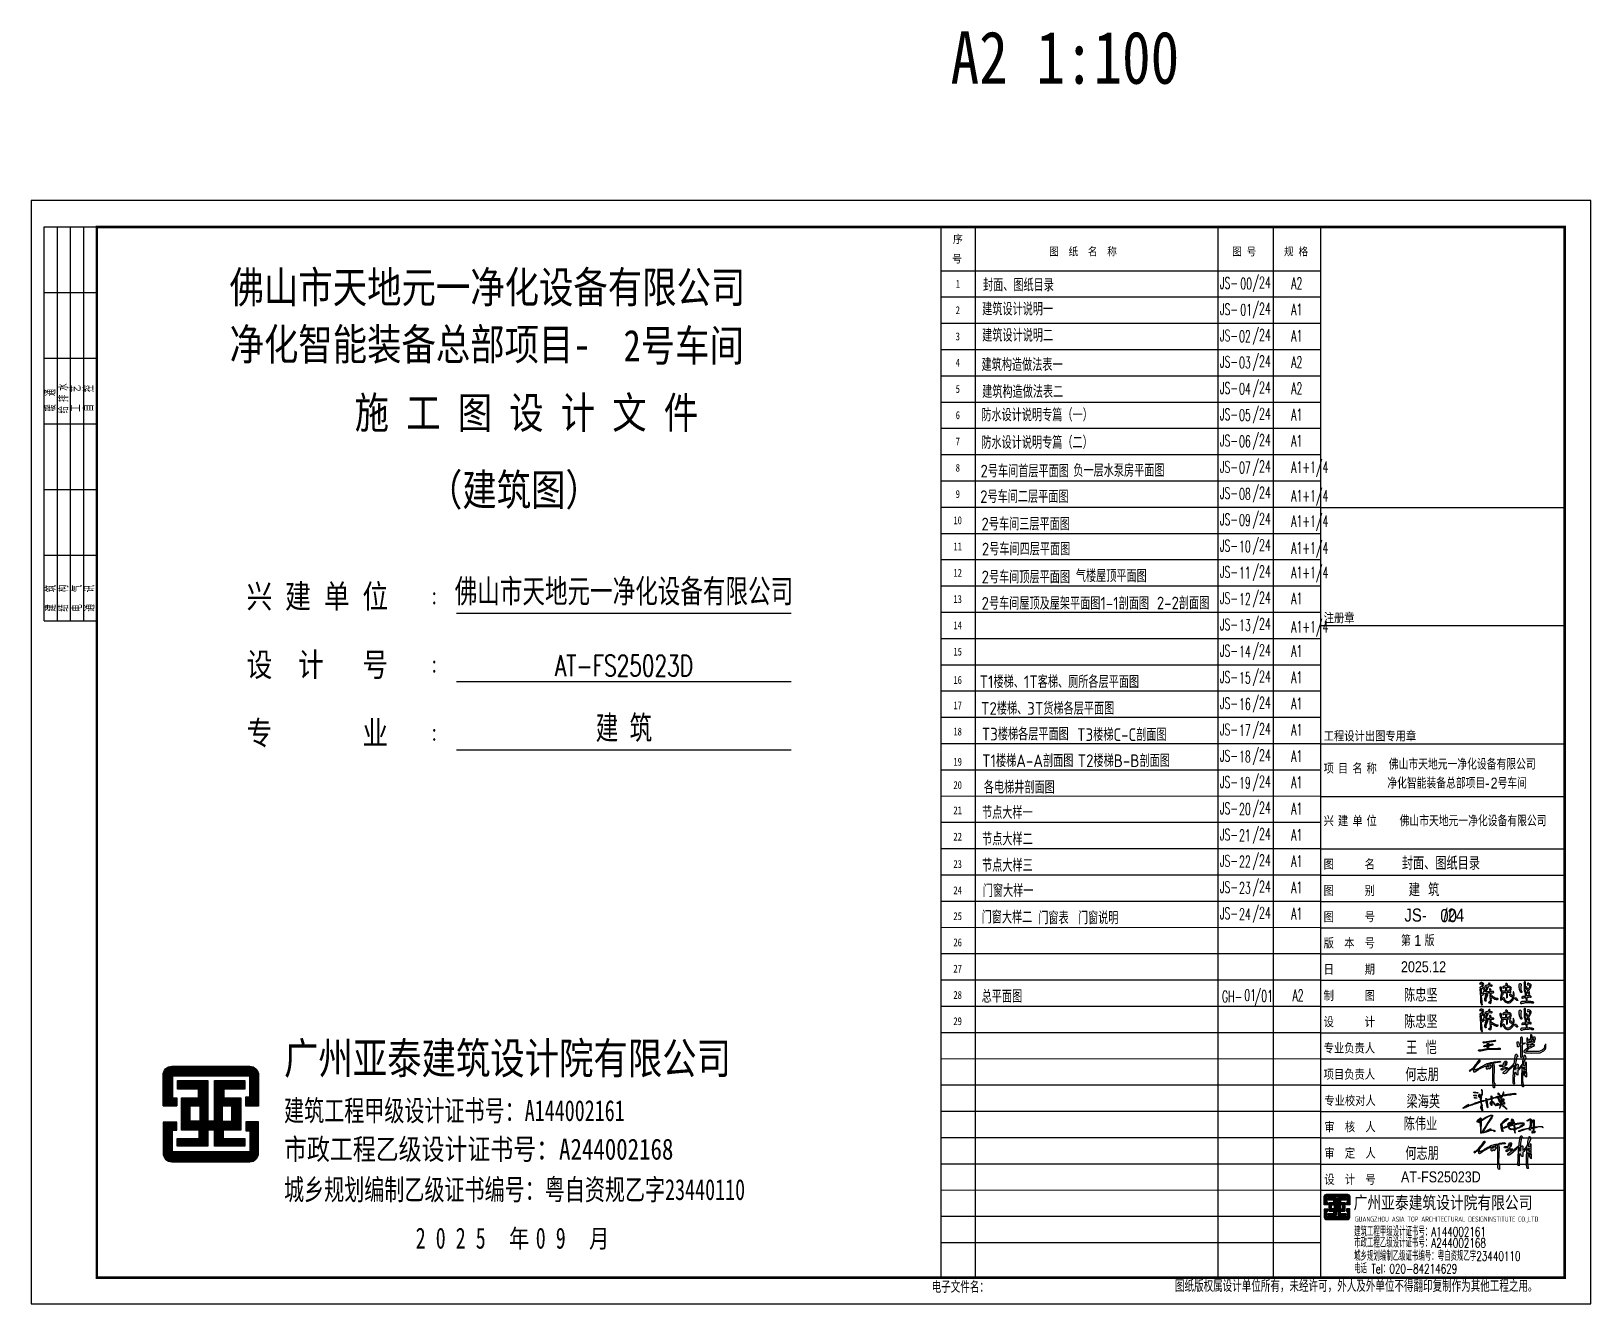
# Model space of a CAD drawing. Extents: x -1041549 to 749950, y -354245 to 17554.
# Drawn here: x -281624 to -222224, y -142340 to -93890 of the extents above; entities that cross this region are included whole.
import ezdxf
from ezdxf.enums import TextEntityAlignment as Align

# ---------------------------------------------------------------- set-up
doc = ezdxf.new("R2010")
doc.units = 0
doc.header["$LTSCALE"] = 1000
doc.header["$MEASUREMENT"] = 0
for name, color, linetype in [('13', 13, 'Continuous'), ('14', 1, 'Continuous'), ('_0', 7, 'Continuous'), ('PUB_DIM', 3, 'Continuous'), ('PUB_TEXT', 7, 'Continuous'), ('PUB_TITLE', 4, 'Continuous'), ('RAS2DXF', 7, 'Continuous'), ('TK-TXT1', 140, 'Continuous'), ('图签-Xi$0$RAS2DXF', 7, 'Continuous')]:
    doc.layers.add(name, color=color, linetype=linetype)
doc.styles.add('-宋体', font='', dxfattribs={"width": 0.8})
doc.styles.add('-新宋体', font='', dxfattribs={"width": 0.8})
doc.styles.add('-黑体', font='simhei.ttf', dxfattribs={"width": 0.8})
doc.styles.add('_HZTXT', font='gs_txt.shx', dxfattribs={"width": 0.8, "bigfont": 'HZTXT.shx'})
doc.styles.add('DIM_FONT', font='SIMPLEX', dxfattribs={"width": 0.7, "bigfont": 'GBCBIG'})
doc.styles.add('HT', font='simhei.ttf', dxfattribs={"width": 0.7})
doc.styles.add('hztxt', font='romand_pkpm', dxfattribs={"bigfont": 'gbcbig'})
doc.styles.get("Standard").update_dxf_attribs({"font": 'gbenor.shx', "bigfont": 'gbcbig.shx'})
doc.styles.add('天正', font='SIMPLEX', dxfattribs={"width": 0.8, "bigfont": 'HZTXT'})
doc.styles.add('宋体', font='')
doc.styles.get('-宋体').set_extended_font_data('SimSun')
doc.styles.get('-新宋体').set_extended_font_data('NSimSun')
doc.styles.get('宋体').set_extended_font_data('宋体')

msp = doc.modelspace()

# ---------------------------------------------------------------- texts
at = {"color": 7, "style": '-宋体'}
for s, width, p in [('序', 0.9, (-246515.8, -101953.5)), ('图  纸  名  称', 0.9, (-242850, -102427.2)), ('图 号', 0.9, (-235885.5, -102427.4)), ('规 格', 0.9, (-233911.2, -102427.4)), ('号', 0.9, (-246547.5, -102702.1)), ('1', 0.8, (-246413.8, -103658.5)), ('2', 0.8, (-246413.8, -104658.5)), ('3', 0.8, (-246413.8, -105658.5)), ('4', 0.8, (-246413.8, -106658.5)), ('5', 0.8, (-246413.8, -107658.6)), ('6', 0.8, (-246413.8, -108658.6)), ('7', 0.8, (-246413.8, -109658.6)), ('8', 0.8, (-246413.8, -110658.6)), ('9', 0.8, (-246413.8, -111658.7)), ('10', 0.8, (-246501.8, -112658.7)), ('11', 0.8, (-246501.8, -113658.7)), ('12', 0.8, (-246501.8, -114658.7)), ('13', 0.8, (-246501.8, -115658.8)), ('14', 0.8, (-246501.8, -116658.8)), ('15', 0.8, (-246501.8, -117658.8)), ('16', 0.8, (-246501.8, -118737.4)), ('17', 0.8, (-246501.9, -119703.9)), ('18', 0.8, (-246501.9, -120703.6)), ('19', 0.8, (-246501.8, -121852.2)), ('20', 0.8, (-246501.9, -122741.3)), ('21', 0.8, (-246501.9, -123704.8)), ('22', 0.8, (-246501.9, -124704.8)), ('23', 0.8, (-246501.8, -125747.5)), ('24', 0.8, (-246501.8, -126747.5)), ('25', 0.8, (-246501.8, -127730.4)), ('26', 0.8, (-246501.8, -128730.4)), ('27', 0.8, (-246501.8, -129730.4)), ('28', 0.8, (-246501.8, -130730.4)), ('29', 0.8, (-246501.8, -131730.5))]:
    msp.add_text(s, height=300, dxfattribs=dict(at, width=width)).set_placement(p)
at = {"layer": '13', "color": 7, "style": '_HZTXT', "width": 0.85}
for s, p in [('封面、图纸目录', (-229422.2, -125818.5)), ('00', (-227957.7, -127812.7))]:
    msp.add_text(s, height=500, dxfattribs=at).set_placement(p)
at = {"layer": 'PUB_DIM', "linetype": 'Continuous', "style": '-黑体', "width": 0.8}
msp.add_text('A2 1:100', height=2000, dxfattribs=at).set_placement((-242253.7, -95890, -4608), align=Align.CENTER)
at = {"layer": 'PUB_TEXT'}
for s, p in [('封面、图纸目录', (-245373.8, -103795.6)), ('建筑设计说明一', (-245404.8, -104712)), ('建筑设计说明二', (-245404.8, -105712)), ('建筑构造做法表一', (-245427.2, -106830.7)), ('建筑构造做法表二', (-245404.1, -107855.6)), ('防水设计说明专篇（一）', (-245435.8, -108741.7)), ('防水设计说明专篇（二）', (-245435.8, -109790.9)), ('2号车间首层平面图', (-245469.8, -110878.9)), ('负一层水泵房平面图', (-241932.7, -110855.2)), ('2号车间二层平面图', (-245482.2, -111850.5)), ('2号车间三层平面图', (-245431.7, -112894.7)), ('2号车间四层平面图', (-245416.6, -113847.6)), ('2号车间顶层平面图', (-245426.2, -114911.3)), ('气楼屋顶平面图', (-241837.3, -114866.4)), ('2号车间屋顶及屋架平面图', (-245426.4, -115913.8)), ('1-1剖面图', (-240897.8, -115910.3)), ('2-2剖面图', (-238751.2, -115900.3)), ('T1楼梯、1T客梯、厕所各层平面图', (-245503.7, -118901.4)), ('T2楼梯、3T货梯各层平面图', (-245449.7, -119915.5)), ('T3楼梯各层平面图', (-245420.6, -120892.1)), ('T3楼梯C-C剖面图', (-241789.9, -120913.1)), ('T1楼梯A-A剖面图', (-245407.1, -121906.9)), ('T2楼梯B-B剖面图', (-241769.8, -121904.9)), ('各电梯井剖面图', (-245341.6, -122914.5)), ('节点大样一', (-245410.5, -123881.7)), ('节点大样二', (-245408.6, -124890.5)), ('节点大样三', (-245408.6, -125890.5)), ('门窗大样一', (-245381.8, -126856.8)), ('门窗大样二', (-245425.9, -127862.4)), ('门窗表', (-243266.2, -127888.9)), ('门窗说明', (-241756.8, -127888.9)), ('总平面图', (-245426, -130879.8))]:
    msp.add_text(s, height=482.27, dxfattribs=at).set_placement(p)
at = {"layer": 'PUB_TITLE', "color": 3, "style": '-黑体', "width": 0.8}
for s, p in [('佛山市天地元一净化设备有限公司', (-274068.2, -104236.5)), ('净化智能装备总部项目-', (-274068, -106412.1)), ('2号车间', (-259063.3, -106460.6, 11209.5))]:
    msp.add_text(s, height=1200, dxfattribs=at).set_placement(p)
at = {"layer": 'PUB_TITLE'}
for s, height, style, width, p in [('00', 436.67, '天正', 0.6, (-235575, -103715.9)), ('A2', 436.67, '天正', 0.6, (-233635.2, -103706.4)), ('01', 436.67, '天正', 0.6, (-235575, -104715.9)), ('A1', 436.67, '天正', 0.6, (-233635.2, -104706.4)), ('02', 436.67, '天正', 0.6, (-235623.3, -105723)), ('A1', 436.67, '天正', 0.6, (-233635.2, -105706.5)), ('03', 436.67, '天正', 0.6, (-235623.3, -106723)), ('A2', 436.67, '天正', 0.6, (-233635.2, -106706.5)), ('04', 436.67, '天正', 0.6, (-235623.3, -107723)), ('A2', 436.67, '天正', 0.6, (-233635.2, -107706.5)), (' 施 工 图 设 计 文 件', 1200, '-黑体', 0.8, (-269959.4, -109014.6)), ('05', 436.67, '天正', 0.6, (-235623.3, -108723.1)), ('A1', 436.67, '天正', 0.6, (-233635.2, -108706.6)), ('06', 436.67, '天正', 0.6, (-235623.3, -109723.1)), ('A1', 436.67, '天正', 0.6, (-233635.2, -109706.6)), ('07', 436.67, '天正', 0.6, (-235623.4, -110723.1)), ('A1+1/4', 436.67, '天正', 0.6, (-233635.2, -110706.6)), ('（建筑图）', 1200, '-黑体', 0.8, (-266514.3, -111951.3)), ('08', 436.67, '天正', 0.6, (-235623.3, -111723.1)), ('A1+1/4', 436.67, '天正', 0.6, (-233635.2, -111798.9)), ('A1+1/4', 436.67, '天正', 0.6, (-233635.2, -112761.6)), ('09', 436.67, '天正', 0.6, (-235623.3, -112723.2)), ('10', 436.67, '天正', 0.6, (-235623.5, -113723.2)), ('A1+1/4', 436.67, '天正', 0.6, (-233635.2, -113785.5)), ('11', 436.67, '天正', 0.6, (-235623.5, -114723.3)), ('A1+1/4', 436.67, '天正', 0.6, (-233635.2, -114717.6)), ('兴 建 单 位', 900, '-黑体', 0.8, (-273424.1, -115856.5)), ('12', 436.67, '天正', 0.6, (-235623.5, -115723.3)), ('A1', 436.67, '天正', 0.6, (-233635.2, -115706.7)), ('13', 436.67, '天正', 0.6, (-235623.5, -116723.3)), ('A1+1/4', 436.67, '天正', 0.6, (-233635.2, -116784.6)), ('设  计   号', 900, '-黑体', 0.8, (-273424.1, -118456.1)), ('14', 436.67, '天正', 0.6, (-235623.5, -117723.4)), ('A1', 436.67, '天正', 0.6, (-233635.3, -117706.8)), ('15', 436.67, '天正', 0.6, (-235623.5, -118723.4)), ('A1', 436.67, '天正', 0.6, (-233635.3, -118706.8)), ('16', 436.67, '天正', 0.6, (-235623.5, -119723.4)), ('A1', 436.67, '天正', 0.6, (-233635.3, -119706.8)), ('专       业', 900, '-黑体', 0.8, (-273424.1, -121056.1)), ('17', 436.67, '天正', 0.6, (-235623.6, -120723.1)), ('A1', 436.67, '天正', 0.6, (-233635.3, -120706.5)), ('18', 436.67, '天正', 0.6, (-235623.6, -121723.1)), ('A1', 436.67, '天正', 0.6, (-233635.3, -121706.5)), ('19', 436.67, '天正', 0.6, (-235623.5, -122723.2)), ('A1', 436.67, '天正', 0.6, (-233635.4, -122706.6)), ('20', 436.67, '天正', 0.6, (-235623.6, -123723.2)), ('A1', 436.67, '天正', 0.6, (-233635.4, -123706.6)), ('21', 436.67, '天正', 0.6, (-235623.6, -124723.2)), ('A1', 436.67, '天正', 0.6, (-233635.4, -124706.6)), ('22', 436.67, '天正', 0.6, (-235623.6, -125723.2)), ('A1', 436.67, '天正', 0.6, (-233635.4, -125706.6)), ('23', 436.67, '天正', 0.6, (-235623.5, -126723.2)), ('A1', 436.67, '天正', 0.6, (-233635.4, -126706.6)), ('24', 436.67, '天正', 0.6, (-235623.7, -127723.3)), ('A1', 436.67, '天正', 0.6, (-233635.4, -127706.7)), ('GH-', 436.67, '天正', 0.6, (-236274, -130861.4)), ('01', 436.67, '天正', 0.6, (-235423.3, -130808.5)), ('/01', 436.67, '天正', 0.6, (-235024.9, -130840)), ('A2', 436.67, '天正', 0.6, (-233590, -130815.5)), ('广州亚泰建筑设计院有限公司', 1200, '-黑体', 0.8, (-271994.4, -133592.1)), ('建筑工程甲级设计证书号：A144002161', 800, '-宋体', 0.7, (-271994.4, -135385.4)), ('市政工程乙级设计证书号：A244002168', 800, '-宋体', 0.8, (-271994.4, -136852.6)), ('城乡规划编制乙级证书编号：粤自资规乙字23440110', 800, '-宋体', 0.7, (-271994.4, -138390.7)), ('2 0 2 5     0 9', 800, '-宋体', 0.7, (-266980.1, -140240.2)), ('年      月    ', 700, '-黑体', 0.8, (-263424.8, -140204.7))]:
    msp.add_text(s, height=height, dxfattribs=dict(at, style=style, width=width)).set_placement(p)
at = {"layer": 'PUB_TITLE', "style": 'DIM_FONT', "width": 0.7}
msp.add_text('AT-FS25023D', height=800, dxfattribs=at).set_placement((-259049.3, -118446.2), align=Align.CENTER)
at = {"layer": 'TK-TXT1', "style": '-新宋体', "width": 0.7}
for s, p in [('佛山市天地元一净化设备有限公司', (-259049.3, -115656.6)), ('建 筑', (-259049.3, -120856.2))]:
    msp.add_text(s, height=900, dxfattribs=at).set_placement(p, align=Align.CENTER)

# ---------------------------------------------------------------- blocks, each defined once
blk = doc.blocks.new('$titleblk$00000095')
for p, q in [((-150, 20), (-150, 0)), ((-150, 20), (0, 20)), ((-125, 20), (-125, 0)), ((-100, 20), (-100, 0)), ((-75, 20), (-75, 0)), ((-75, 20), (-75, 0)), ((-50, 20), (-50, 0)), ((-25, 20), (-25, 0)), ((0, 20), (0, 0)), ((-150, 15), (-75, 15)), ((-75, 15), (0, 15)), ((-150, 10), (-75, 10)), ((-75, 10), (0, 10)), ((-150, 5), (-75, 5)), ((-75, 5), (0, 5))]:
    blk.add_line(p, q)
at = {"width": 0.8}
for s, p in [('建   筑', (-146.45, 15.65)), ('暖  通', (-70.35, 15.73)), ('结   构', (-146.45, 10.91)), ('给 排 水', (-71.03, 10.9)), ('电   气', (-146.45, 5.65)), ('工   艺', (-70.35, 6.13)), ('通   讯', (-146.45, 0.88)), ('自   控', (-70.35, 1.24))]:
    blk.add_text(s, height=3.509, dxfattribs=at).set_placement(p)
blk = doc.blocks.new('weer')
at = {"layer": '14'}
h = blk.add_hatch(dxfattribs=at)
h.set_pattern_fill('ANSI31', color=256, scale=100, angle=135, style=0)
h.set_pattern_definition([(180, (-144463.316, -50934.867), (-3e-15, -12.5), [])])
edge = h.paths.add_edge_path()
edge.add_line((73001, 29938), (73001, 29856))
edge.add_line((73001, 29856), (72861, 29856))
edge.add_line((72861, 29856), (72861, 30167))
edge.add_arc((72951, 30167), 90, 90, 180, ccw=False)
edge.add_line((72951, 30257), (73741, 30258))
edge.add_arc((73739, 30166), 91.9, 0.4779, 88.8461, ccw=False)
edge.add_line((73831, 30167), (73831, 29851))
edge.add_line((73831, 29851), (73701, 29851))
edge.add_line((73701, 29851), (73701, 29945))
edge.add_line((73701, 29945), (73730, 29945))
edge.add_line((73730, 29945), (73744, 29945))
edge.add_line((73744, 29945), (73744, 30157))
edge.add_line((73744, 30157), (72957, 30157))
edge.add_line((72957, 30157), (72957, 29938))
edge.add_line((72957, 29938), (73001, 29938))
h.paths.add_polyline_path([(73383, 29705), (73383, 30113), (73691, 30113), (73691, 30025), (73477, 30025), (73477, 29938), (73650, 29938), (73650, 29608), (73470, 29608), (73470, 29525), (73692, 29525), (73692, 29448), (73384, 29448), (73384, 29609), (73315, 29609), (73315, 29448), (73006, 29448), (73006, 29525), (73229, 29525), (73229, 29608), (73049, 29608), (73049, 29938), (73222, 29938), (73222, 30025), (73008, 30025), (73008, 30113), (73316, 30113), (73316, 29705)])
h.paths.add_polyline_path([(73138, 29855), (73236, 29855), (73236, 29699), (73138, 29699)], flags=16)
h.paths.add_polyline_path([(73560, 29855), (73463, 29855), (73463, 29699), (73560, 29699)], flags=16)
edge = h.paths.add_edge_path()
edge.add_line((73001, 29608), (73001, 29690))
edge.add_line((73001, 29690), (72861, 29690))
edge.add_line((72861, 29690), (72861, 29379))
edge.add_arc((72951, 29379), 90, 180, 270)
edge.add_line((72951, 29289), (73741, 29289))
edge.add_arc((73741, 29379), 90, 270, 360)
edge.add_line((73831, 29379), (73831, 29695))
edge.add_line((73831, 29695), (73701, 29695))
edge.add_line((73701, 29695), (73701, 29601))
edge.add_line((73701, 29601), (73730, 29601))
edge.add_line((73730, 29601), (73744, 29601))
edge.add_line((73744, 29601), (73744, 29389))
edge.add_line((73744, 29389), (72957, 29389))
edge.add_line((72957, 29389), (72957, 29608))
edge.add_line((72957, 29608), (73001, 29608))
for points in [[(73001, 29939), (73001, 29857), (72861, 29857), (72861, 30168, -0.414214), (72951, 30258), (73741, 30258, -0.414214), (73831, 30168), (73831, 29852), (73701, 29852), (73701, 29946), (73730, 29946), (73744, 29946), (73744, 30158), (72957, 30158), (72957, 29939)], [(73001, 29608), (73001, 29690), (72861, 29690), (72861, 29379, 0.414214), (72951, 29289), (73741, 29289, 0.414214), (73831, 29379), (73831, 29695), (73701, 29695), (73701, 29601), (73730, 29601), (73744, 29601), (73744, 29389), (72957, 29389), (72957, 29608)]]:
    blk.add_lwpolyline(points, format="xyb", close=True, dxfattribs=at)
blk.add_lwpolyline([(73383, 29705), (73383, 29705), (73383, 30113), (73691, 30113), (73691, 30025), (73477, 30025), (73477, 29938), (73650, 29938), (73650, 29608), (73470, 29608), (73470, 29525), (73692, 29525), (73692, 29448), (73384, 29448), (73384, 29609), (73315, 29609), (73315, 29448), (73006, 29448), (73006, 29525), (73229, 29525), (73229, 29608), (73049, 29608), (73049, 29938), (73222, 29938), (73222, 30025), (73008, 30025), (73008, 30113), (73316, 30113), (73316, 29705), (73383, 29705)], dxfattribs=at)
for points in [[(73138, 29855), (73236, 29855), (73236, 29699), (73138, 29699)], [(73560, 29855), (73463, 29855), (73463, 29699), (73560, 29699)]]:
    blk.add_lwpolyline(points, close=True, dxfattribs=at)
blk = doc.blocks.new('A$Cbd60066c')
at = {"layer": 'PUB_TITLE', "style": '天正', "width": 0.6}
for s, p in [('/24', (1249, 146)), ('JS-', (0, 124))]:
    blk.add_text(s, height=436.7, dxfattribs=at).set_placement(p)
blk = doc.blocks.new('图签-Xi$0$A$C38097BB6')
at = {"linetype": 'Continuous'}
h = blk.add_hatch(color=4, dxfattribs=at)
h.dxf.hatch_style = 1
h.paths.add_polyline_path([(1561, 923), (1554, 964), (1629, 1032), (1643, 1162), (1622, 1183), (1575, 1183), (1527, 1128), (1499, 1025), (1356, 1019), (1335, 998), (1349, 964), (1499, 964), (1513, 916), (1417, 868), (1417, 813), (1451, 800), (1520, 854), (1650, 875), (1629, 827), (1492, 711), (1492, 663), (1547, 656), (1602, 683), (1711, 786), (1814, 875), (1923, 991), (1951, 998), (1951, 909), (1937, 896), (1917, 519), (1910, 253), (1923, 225), (1964, 218), (1971, 232), (1958, 341), (1971, 697), (2040, 697), (2040, 677), (2067, 608), (2115, 601), (2115, 772), (2156, 820), (2259, 943), (2272, 991), (2286, 991), (2286, 800), (2272, 608), (2272, 239), (2306, 102), (2354, 102), (2347, 129), (2313, 355), (2327, 759), (2361, 745), (2373, 746), (2375, 752), (2416, 759), (2423, 663), (2402, 670), (2395, 704), (2382, 704), (2382, 725), (2368, 725), (2382, 615), (2436, 533), (2450, 533), (2484, 526), (2484, 663), (2471, 772), (2471, 1128), (2423, 1142), (2416, 1005), (2354, 1005), (2368, 1149), (2382, 1183), (2395, 1183), (2409, 1231), (2457, 1326), (2436, 1409), (2402, 1429), (2361, 1402), (2320, 1231), (2313, 1183), (2300, 1067), (2259, 1025), (2252, 998), (2224, 971), (2224, 964), (2142, 882), (2115, 868), (2122, 1039), (2101, 1053), (2074, 1053), (2053, 1012), (2005, 991), (2026, 1162), (2067, 1381), (2115, 1381), (2088, 1443), (2060, 1477), (2033, 1477), (2005, 1402), (1971, 1162), (1964, 1080), (1896, 1012), (1869, 998), (1814, 943), (1787, 930), (1787, 909), (1725, 868), (1684, 848), (1698, 889), (1677, 923)])
h.paths.add_polyline_path([(1561, 1046), (1595, 1121), (1608, 1108), (1595, 1060)], flags=16)
h.paths.add_polyline_path([(2005, 978), (2019, 978), (2026, 868), (2012, 834), (1992, 834)], flags=16)
h.paths.add_polyline_path([(2341, 861), (2347, 937), (2402, 943), (2389, 896)], flags=16)
h.paths.add_polyline_path([(2382, 812), (2382, 841), (2416, 854), (2416, 807)], flags=16)
h = blk.add_hatch(color=4, dxfattribs=at)
h.dxf.hatch_style = 1
h.paths.add_polyline_path([(254, 848), (254, 800), (254, 738), (268, 738), (302, 731), (453, 827), (473, 848), (761, 991), (774, 991), (781, 875), (815, 848), (863, 868), (870, 889), (891, 889), (932, 861), (993, 937), (1014, 976), (1002, 995), (966, 984), (966, 1032), (946, 1058), (1048, 1080), (1062, 998), (1062, 697), (1062, 383), (1075, 123), (1096, 68), (1137, 61), (1144, 253), (1123, 253), (1103, 362), (1123, 978), (1096, 1101), (1390, 1142), (1369, 1190), (1356, 1190), (1144, 1162), (1133, 1155), (1089, 1142), (1007, 1128), (981, 1121), (945, 1108), (933, 1104), (921, 1101), (891, 1094), (866, 1090), (822, 1080), (798, 1071), (770, 1059), (713, 1025), (696, 1014), (644, 991), (627, 980), (583, 957), (560, 941), (521, 923), (513, 917), (502, 903), (487, 889), (405, 861), (405, 848), (316, 820), (282, 882), (275, 882), (248, 909), (200, 882), (166, 848), (145, 827), (108, 810), (63, 788), (83, 759), (131, 779), (166, 813), (228, 837)])
h.paths.add_polyline_path([(836, 950), (843, 1025), (904, 1039), (897, 984), (863, 950)], flags=16)
h = blk.add_hatch(color=4, dxfattribs=at)
h.dxf.hatch_style = 1
h.paths.add_polyline_path([(248, 909), (275, 882), (405, 1039), (514, 1162), (535, 1190), (535, 1231), (480, 1231), (431, 1170), (405, 1135), (371, 1081), (350, 1046)])
for p, q in [((248, 909), (350, 1046)), ((1014, 976), (1002, 995))]:
    blk.add_line(p, q, dxfattribs=at)
at = {"layer": '图签-Xi$0$RAS2DXF', "color": 0}
for points in [[(2361, 745, 0), (2327, 759, 0), (2313, 355, 0), (2347, 129, 0), (2354, 102, 0), (2306, 102, 0), (2272, 239, 0), (2272, 608, 0), (2286, 800, 0), (2286, 991, 0), (2272, 991, 0), (2259, 943, 0), (2156, 820, 0), (2115, 772, 0), (2115, 601, 0), (2067, 608, 0), (2040, 677, 0), (2040, 697, 0), (1971, 697, 0), (1958, 341, 0), (1971, 232, 0), (1964, 218, 0), (1923, 225, 0), (1910, 253, 0), (1917, 519, 0), (1937, 896, 0), (1951, 909, 0), (1951, 998, 0), (1923, 991, 0), (1814, 875, 0), (1711, 786, 0), (1602, 683, 0), (1547, 656, 0), (1492, 663, 0), (1492, 711, 0), (1629, 827, 0), (1650, 875, 0), (1520, 854, 0), (1451, 800, 0), (1417, 813, 0), (1417, 868, 0), (1513, 916, 0), (1499, 964, 0), (1349, 964, 0), (1335, 998, 0), (1356, 1019, 0), (1499, 1025, 0), (1527, 1128, 0), (1575, 1183, 0), (1622, 1183, 0), (1643, 1162, 0), (1629, 1032, 0), (1554, 964, 0), (1561, 923, 0), (1677, 923, 0), (1698, 889, 0), (1684, 848, 0), (1725, 868, 0), (1787, 909, 0), (1787, 930, 0), (1814, 943, 0), (1869, 998, 0), (1896, 1012, 0), (1964, 1080, 0), (1971, 1162, 0), (2005, 1402, 0), (2033, 1477, 0), (2060, 1477, 0), (2088, 1443, 0), (2115, 1381, 0), (2067, 1381, 0), (2026, 1162, 0), (2005, 991, 0), (2053, 1012, 0), (2074, 1053, 0), (2101, 1053, 0), (2122, 1039, 0), (2115, 868, 0), (2142, 882, 0), (2224, 964, 0)], [(2368, 725, 0), (2375, 752, 0), (2416, 759, 0), (2423, 663, 0), (2402, 670, 0), (2395, 704, 0), (2382, 704, 0), (2382, 725, 0), (2368, 725, 0), (2382, 615, 0), (2436, 533, 0), (2450, 533, 0), (2484, 526, 0), (2484, 663, 0), (2471, 772, 0), (2471, 1128, 0), (2423, 1142, 0), (2416, 1005, 0), (2354, 1005, 0), (2368, 1149, 0), (2382, 1183, 0), (2395, 1183, 0), (2409, 1231, 0), (2457, 1326, 0), (2436, 1409, 0), (2402, 1429, 0), (2361, 1402, 0), (2320, 1231, 0), (2313, 1183, 0), (2300, 1067, 0), (2259, 1025, 0), (2252, 998, 0), (2224, 971, 0), (2224, 964, 0), (2224, 964, 0), (2224, 964, 0)], [(145, 827, 0), (108, 810, 0), (63, 788, 0), (83, 759, 0), (131, 779, 0), (166, 813, 0), (228, 837, 0), (254, 848, 0), (254, 800, 0), (254, 738, 0), (268, 738, 0), (302, 731, 0), (453, 827, 0), (473, 848, 0), (761, 991, 0), (774, 991, 0), (781, 875, 0), (815, 848, 0), (863, 868, 0), (870, 889, 0), (891, 889, 0), (932, 861, 0), (993, 937, 0), (1014, 976, 0)], [(145, 827, 0), (166, 848, 0), (200, 882, 0), (248, 909, 0), (275, 882, 0), (282, 882, 0), (316, 820, 0), (405, 848, 0), (405, 861, 0), (487, 889, 0), (502, 903, 0), (513, 917, 0), (521, 923, 0), (560, 941, 0), (583, 957, 0), (627, 980, 0), (644, 991, 0), (696, 1014, 0), (713, 1025, 0), (770, 1059, 0), (798, 1071, 0), (822, 1080, 0), (866, 1090, 0), (891, 1094, 0), (921, 1101, 0), (933, 1104, 0), (945, 1108, 0), (981, 1121, 0), (1007, 1128, 0), (1089, 1142, 0), (1133, 1155, 0), (1144, 1162, 0), (1356, 1190, 0), (1369, 1190, 0), (1390, 1142, 0), (1096, 1101, 0), (1123, 978, 0), (1103, 362, 0), (1123, 253, 0), (1144, 253, 0), (1137, 61, 0), (1096, 68, 0), (1075, 123, 0), (1062, 383, 0), (1062, 697, 0), (1062, 998, 0), (1048, 1080, 0), (946, 1058, 0), (966, 1032, 0), (966, 984, 0), (1002, 995, 0)], [(275, 882, 0), (405, 1039, 0), (514, 1162, 0), (535, 1190, 0), (535, 1231, 0), (480, 1231, 0), (431, 1170, 0), (405, 1135, 0), (371, 1081, 0), (350, 1046, 0), (350, 1046, 0), (350, 1046, 0)], [(836, 950, 0), (843, 1025, 0), (904, 1039, 0), (897, 984, 0), (863, 950, 0), (836, 950, 0)], [(1608, 1108, 0), (1595, 1121, 0), (1561, 1046, 0), (1595, 1060, 0), (1608, 1108, 0), (1608, 1108, 0)], [(1992, 834, 0), (2005, 978, 0), (2019, 978, 0), (2026, 868, 0), (2012, 834, 0), (1992, 834, 0)], [(2341, 861, 0), (2347, 937, 0), (2402, 943, 0), (2389, 896, 0), (2341, 861, 0)], [(2373, 746, 0), (2361, 745, 0)], [(2382, 807, 0), (2382, 841, 0), (2416, 854, 0), (2416, 807, 0), (2375, 813, 0)]]:
    blk.add_polyline3d(points, dxfattribs=at)
blk = doc.blocks.new('1')
h = blk.add_hatch(color=256)
edge = h.paths.add_edge_path()
edge.add_spline(control_points=[(19572, 62301), (19580, 62297), (19603, 62294), (19600, 62323), (19639, 62338), (19682, 62323), (19744, 62299), (19747, 62213), (19703, 62181), (19682, 62139), (19707, 62121), (19751, 62119), (19809, 62064), (19799, 61999), (19788, 61964), (19795, 61938), (19832, 61997), (19837, 62053), (19874, 62103), (19897, 62158), (19873, 62157), (19854, 62152), (19851, 62121), (19805, 62127), (19786, 62171), (19818, 62203), (19861, 62213), (19895, 62230), (19938, 62219), (19942, 62267), (19953, 62302), (19985, 62318), (20008, 62315), (20023, 62291), (19986, 62274), (19978, 62223), (20033, 62219), (20068, 62234), (20104, 62216), (20107, 62198), (20101, 62175), (20042, 62185), (19968, 62202), (19932, 62117), (19907, 62050), (19869, 61996), (19833, 61957), (19845, 61927), (19907, 61934), (19948, 61935), (20012, 61935), (20010, 61974), (20017, 62009), (19982, 62036), (19997, 62062), (20022, 62061), (20051, 62047), (20065, 62003), (20035, 61942), (20096, 61943), (20128, 61953), (20172, 61943), (20175, 61922), (20169, 61906), (20140, 61875), (20066, 61916), (20069, 61829), (20065, 61783), (20069, 61733), (20077, 61726), (20085, 61727), (20084, 61742), (20107, 61746), (20133, 61748), (20153, 61715), (20201, 61700), (20240, 61667), (20285, 61656), (20316, 61636), (20351, 61653), (20368, 61629), (20347, 61612), (20318, 61603), (20270, 61602), (20202, 61631), (20153, 61672), (20098, 61691), (20081, 61677), (20066, 61662), (20079, 61600), (20078, 61535), (20062, 61468), (20035, 61433), (20006, 61448), (19990, 61469), (19931, 61466), (19967, 61489), (19984, 61503), (20003, 61494), (20026, 61497), (20028, 61651), (19990, 61739), (20019, 61892), (19951, 61891), (19889, 61899), (19818, 61853), (19777, 61858), (19744, 61880), (19729, 61827), (19704, 61782), (19634, 61814), (19652, 61732), (19640, 61690), (19659, 61667), (19668, 61648), (19668, 61631), (19666, 61602), (19672, 61568), (19678, 61520), (19673, 61473), (19665, 61420), (19701, 61398), (19677, 61365), (19642, 61383), (19597, 61482), (19603, 61701), (19591, 61903), (19579, 62035), (19592, 62056), (19614, 62066), (19644, 62064), (19642, 62024), (19642, 61965), (19649, 61908), (19636, 61846), (19669, 61838), (19695, 61891), (19742, 61932), (19750, 61995), (19752, 62044), (19718, 62072), (19667, 62093), (19619, 62074), (19576, 62091), (19569, 62126), (19611, 62149), (19655, 62178), (19682, 62220), (19698, 62279), (19644, 62273), (19613, 62280), (19583, 62262), (19569, 62277), (19565, 62304), (19572, 62301)], knot_values=[0, 0, 0, 0, 25.884331, 45.146958, 66.479267, 132.372386, 183.629541, 249.136898, 338.941564, 353.726241, 367.890447, 418.054505, 489.468766, 573.74897, 593.907625, 606.900293, 633.905098, 723.77363, 816.100985, 837.806147, 855.399799, 870.792116, 894.555377, 927.610303, 971.324109, 1008.538417, 1044.472281, 1103.725286, 1123.010919, 1158.076729, 1209.446543, 1237.816404, 1256.192258, 1274.098606, 1306.086355, 1353.726899, 1372.802995, 1452.547703, 1464.511229, 1485.578121, 1503.259404, 1524.004169, 1639.347069, 1691.324781, 1775.26467, 1856.058899, 1900.276122, 1911.35221, 1943.559666, 2052.431381, 2076.45349, 2101.155679, 2148.855552, 2184.335502, 2202.97612, 2220.361757, 2253.0384, 2292.00237, 2356.934082, 2371.969429, 2452.062233, 2472.086559, 2490.247834, 2506.748332, 2522.591775, 2609.854265, 2629.940177, 2750.167605, 2767.664688, 2773.898763, 2779.476268, 2789.84602, 2806.233352, 2838.030837, 2862.388346, 2912.377079, 2983.867455, 3012.231928, 3049.243029, 3089.173088, 3101.456803, 3122.45901, 3152.222609, 3198.178157, 3259.94693, 3369.294473, 3396.541936, 3417.930358, 3432.27997, 3456.748711, 3592.025738, 3626.753462, 3673.316273, 3690.28127, 3716.894538, 3758.619, 3784.87603, 3802.686178, 3825.334006, 3841.112822, 3861.740188, 4214.66915, 4229.977201, 4250.154736, 4374.204511, 4447.590744, 4475.296283, 4500.911409, 4542.182438, 4597.956987, 4634.333597, 4710.448974, 4746.504422, 4766.609563, 4794.246064, 4808.253429, 4818.762977, 4880.227101, 4910.175458, 4963.4827, 5028.011947, 5043.362455, 5074.738615, 5101.980624, 5144.469262, 5395.442128, 5741.667345, 5760.468443, 5788.468415, 5807.223992, 5834.22941, 5856.710805, 5909.695777, 6018.243111, 6047.412488, 6059.865072, 6106.418981, 6191.085927, 6252.932473, 6288.064831, 6329.781822, 6375.229217, 6447.974601, 6473.98292, 6499.291979, 6536.044703, 6601.556585, 6657.161212, 6697.136548, 6734.173708, 6778.414076, 6802.989285, 6817.596061, 6841.081825, 6841.081825, 6841.081825, 6841.081825], degree=3, periodic=0)
h = blk.add_hatch(color=256)
edge = h.paths.add_edge_path()
edge.add_spline(control_points=[(19815, 61531), (19826, 61527), (19863, 61523), (19831, 61575), (19842, 61624), (19859, 61692), (19882, 61752), (19923, 61799), (19895, 61851), (19862, 61841), (19830, 61826), (19828, 61748), (19797, 61673), (19785, 61599), (19793, 61554), (19811, 61543), (19813, 61532), (19815, 61531)], knot_values=[0, 0, 0, 0, 33.43765, 69.500786, 122.128847, 193.046237, 274.558494, 318.271131, 366.985344, 396.539847, 410.74842, 473.090773, 591.202533, 667.582671, 698.228829, 717.806149, 725.687829, 725.687829, 725.687829, 725.687829], degree=3, periodic=0)
h = blk.add_hatch(color=256)
edge = h.paths.add_edge_path()
edge.add_spline(control_points=[(20571, 62089), (20570, 62099), (20567, 62117), (20567, 62153), (20616, 62179), (20653, 62191), (20685, 62190), (20691, 62220), (20694, 62244), (20680, 62285), (20713, 62296), (20745, 62295), (20774, 62265), (20763, 62232), (20752, 62216), (20740, 62203), (20750, 62182), (20781, 62185), (20819, 62182), (20867, 62168), (20920, 62147), (20938, 62088), (20923, 62030), (20901, 61996), (20873, 61972), (20905, 61967), (20914, 61944), (20919, 61908), (20851, 61927), (20811, 61908), (20749, 61918), (20760, 61858), (20762, 61808), (20762, 61739), (20761, 61697), (20742, 61681), (20708, 61680), (20731, 61726), (20709, 61786), (20734, 61907), (20637, 61902), (20600, 61904), (20561, 61905), (20589, 61871), (20537, 61877), (20569, 61862), (20581, 61847), (20577, 61816), (20551, 61784), (20532, 61732), (20528, 61675), (20492, 61622), (20543, 61594), (20493, 61597), (20490, 61556), (20455, 61615), (20461, 61663), (20474, 61746), (20495, 61812), (20495, 61870), (20530, 61877), (20512, 61896), (20500, 61934), (20465, 62002), (20446, 62066), (20435, 62127), (20466, 62148), (20508, 62139), (20505, 62062), (20510, 62004), (20549, 61956), (20595, 61967), (20629, 61966), (20689, 61950), (20671, 62023), (20680, 62061), (20682, 62139), (20636, 62113), (20602, 62111), (20589, 62088), (20571, 62084), (20571, 62089)], knot_values=[0, 0, 0, 0, 29.135606, 56.755033, 99.176577, 174.688397, 176.214623, 195.326569, 239.578318, 271.639943, 295.525861, 327.722224, 367.765785, 397.377228, 421.496267, 429.123614, 446.975119, 473.321906, 514.643686, 562.029169, 623.542363, 675.150032, 729.584287, 796.442255, 800.757388, 830.384219, 842.68176, 880.929104, 893.234048, 1026.027751, 1035.18538, 1055.06923, 1156.135886, 1227.811536, 1255.641092, 1275.180568, 1299.648305, 1325.974722, 1385.469868, 1517.667305, 1557.467317, 1641.42565, 1642.951877, 1669.056172, 1691.277558, 1712.031125, 1726.095934, 1755.111376, 1792.004, 1850.91614, 1915.27759, 1973.728428, 1994.254744, 2027.928847, 2047.260396, 2079.906995, 2147.440159, 2227.921809, 2315.264465, 2366.423394, 2378.726063, 2384.225997, 2430.615527, 2509.131141, 2603.207751, 2645.935406, 2670.061283, 2704.493964, 2749.657551, 2866.939746, 2886.357907, 2919.9357, 2988.685201, 3023.789356, 3042.153055, 3171.788222, 3193.355546, 3224.818837, 3281.52994, 3294.475445, 3309.738115, 3309.738115, 3309.738115, 3309.738115], degree=3, periodic=0)
edge = h.paths.add_edge_path(flags=16)
edge.add_spline(control_points=[(20740, 61961), (20752, 61957), (20778, 61954), (20815, 61987), (20847, 62020), (20884, 62059), (20873, 62122), (20813, 62129), (20749, 62144), (20739, 62087), (20728, 62033), (20751, 61992), (20736, 61962), (20740, 61961)], knot_values=[0, 0, 0, 0, 38.563907, 70.048674, 141.193957, 180.385001, 224.720125, 300.079383, 352.647117, 371.607594, 459.505059, 509.894327, 522.778058, 522.778058, 522.778058, 522.778058], degree=3, periodic=0)
edge = h.paths.add_edge_path()
edge.add_spline(control_points=[(20997, 61769), (21006, 61790), (21007, 61847), (21004, 61898), (21023, 61950), (21043, 61884), (21054, 61829), (21053, 61703), (21002, 61589), (20930, 61509), (20850, 61454), (20762, 61453), (20683, 61485), (20633, 61537), (20598, 61576), (20592, 61618), (20559, 61606), (20551, 61649), (20574, 61674), (20613, 61688), (20636, 61653), (20657, 61625), (20652, 61574), (20708, 61538), (20772, 61500), (20855, 61521), (20930, 61583), (20959, 61644), (20987, 61706), (20931, 61729), (20895, 61763), (20844, 61797), (20846, 61841), (20889, 61841), (20925, 61810), (20960, 61792), (20983, 61750), (20995, 61764), (20997, 61769)], knot_values=[0, 0, 0, 0, 69.146956, 160.1596, 170.538994, 209.661681, 270.012271, 403.939801, 542.734199, 644.983518, 723.105421, 825.487809, 891.676049, 978.262277, 1032.345249, 1056.858046, 1077.976258, 1106.970714, 1149.979702, 1174.026828, 1219.553341, 1253.030917, 1279.458469, 1362.955829, 1420.988415, 1503.521239, 1595.894421, 1698.776267, 1734.120383, 1754.013834, 1858.704988, 1895.236876, 1928.173776, 1955.774783, 1999.197238, 2067.92374, 2088.795082, 2105.194045, 2105.194045, 2105.194045, 2105.194045], degree=3, periodic=0)
edge = h.paths.add_edge_path()
edge.add_spline(control_points=[(21179, 61557), (21185, 61559), (21196, 61562), (21214, 61573), (21197, 61598), (21173, 61623), (21158, 61665), (21125, 61687), (21099, 61680), (21074, 61664), (21086, 61627), (21122, 61602), (21154, 61587), (21172, 61554), (21179, 61557)], knot_values=[0, 0, 0, 0, 20.452144, 35.584474, 50.711265, 95.771901, 149.522495, 176.842895, 204.491798, 225.356726, 257.446545, 297.982839, 354.383923, 376.85309, 376.85309, 376.85309, 376.85309], degree=3, periodic=0)
h = blk.add_hatch(color=256)
edge = h.paths.add_edge_path()
edge.add_spline(control_points=[(21355, 61904), (21364, 61901), (21389, 61906), (21391, 61942), (21369, 61966), (21348, 62010), (21341, 62078), (21337, 62167), (21359, 62236), (21340, 62304), (21291, 62292), (21263, 62245), (21270, 62165), (21278, 62059), (21298, 61963), (21339, 61918), (21350, 61906), (21355, 61904)], knot_values=[0, 0, 0, 0, 28.307819, 57.769968, 88.507694, 124.345644, 201.226436, 291.546925, 386.640984, 427.045053, 463.957404, 503.597358, 586.749077, 692.132742, 831.729336, 860.655764, 877.274161, 877.274161, 877.274161, 877.274161], degree=3, periodic=0)
edge = h.paths.add_edge_path()
edge.add_spline(control_points=[(21478, 62338), (21482, 62349), (21497, 62365), (21537, 62368), (21551, 62310), (21526, 62239), (21545, 62181), (21541, 62131), (21559, 62136), (21558, 62157), (21597, 62149), (21601, 62108), (21632, 62082), (21637, 62048), (21671, 62045), (21685, 62095), (21705, 62141), (21724, 62183), (21726, 62224), (21684, 62233), (21656, 62238), (21611, 62229), (21624, 62278), (21635, 62311), (21679, 62311), (21718, 62276), (21784, 62252), (21785, 62170), (21751, 62104), (21719, 62041), (21687, 62006), (21691, 61964), (21719, 61927), (21719, 61877), (21728, 61832), (21698, 61819), (21672, 61829), (21685, 61871), (21669, 61897), (21645, 61942), (21626, 61873), (21598, 61857), (21582, 61822), (21590, 61785), (21632, 61755), (21684, 61757), (21741, 61767), (21785, 61748), (21792, 61695), (21749, 61703), (21714, 61722), (21672, 61698), (21622, 61713), (21610, 61663), (21615, 61630), (21617, 61588), (21610, 61556), (21633, 61511), (21700, 61531), (21763, 61516), (21828, 61505), (21880, 61503), (21900, 61470), (21878, 61455), (21847, 61463), (21805, 61448), (21789, 61477), (21746, 61484), (21685, 61474), (21608, 61478), (21532, 61469), (21458, 61456), (21400, 61430), (21332, 61425), (21331, 61472), (21345, 61507), (21419, 61523), (21489, 61519), (21559, 61514), (21589, 61539), (21564, 61587), (21561, 61629), (21566, 61699), (21514, 61689), (21470, 61688), (21429, 61669), (21378, 61655), (21388, 61700), (21395, 61739), (21460, 61732), (21497, 61741), (21552, 61726), (21544, 61767), (21530, 61799), (21532, 61834), (21530, 61863), (21550, 61868), (21566, 61867), (21593, 61889), (21589, 61937), (21626, 61963), (21633, 62002), (21586, 62024), (21585, 62075), (21560, 62092), (21543, 62110), (21528, 62088), (21535, 62056), (21531, 62011), (21546, 61957), (21543, 61918), (21561, 61880), (21539, 61875), (21508, 61869), (21511, 61928), (21477, 61995), (21480, 62131), (21491, 62248), (21474, 62325), (21478, 62338)], knot_values=[0, 0, 0, 0, 33.044335, 61.251559, 99.834577, 179.128309, 287.136684, 293.626372, 304.222081, 321.89763, 341.298681, 389.773321, 429.085753, 460.442942, 474.232403, 515.991121, 584.308958, 637.767202, 657.954884, 691.823055, 741.128844, 758.065346, 807.166317, 833.831578, 862.130535, 917.991356, 996.755558, 1037.203318, 1142.638209, 1218.442181, 1252.732265, 1276.226342, 1336.503053, 1385.433818, 1428.380168, 1453.515176, 1466.493699, 1503.117911, 1551.071281, 1569.222269, 1627.379835, 1663.025516, 1676.825009, 1740.091224, 1754.845074, 1829.056576, 1885.438295, 1925.71278, 1963.797638, 1989.198548, 2029.628044, 2083.630005, 2120.953101, 2156.437268, 2204.47303, 2228.678411, 2281.499038, 2300.604307, 2369.267547, 2442.13093, 2503.488696, 2570.218577, 2584.683942, 2600.307132, 2632.675176, 2686.308392, 2700.819843, 2724.022955, 2805.947354, 2890.997252, 2950.384119, 3037.924619, 3107.921476, 3157.83015, 3194.326335, 3222.848242, 3266.710561, 3397.422524, 3448.986685, 3465.135887, 3504.331042, 3578.987713, 3627.287973, 3648.561463, 3714.591085, 3763.895937, 3794.763936, 3834.894401, 3859.029715, 3911.711329, 3981.003943, 4010.13641, 4031.012851, 4076.58641, 4126.740687, 4136.881334, 4154.006975, 4177.675014, 4186.981897, 4253.331546, 4297.040805, 4309.985415, 4366.046749, 4416.141427, 4443.239008, 4459.260558, 4473.78132, 4505.628004, 4556.902588, 4607.722143, 4668.386119, 4688.700879, 4702.736788, 4724.899117, 4772.03031, 4827.839253, 4966.129027, 5153.423369, 5192.879366, 5192.879366, 5192.879366, 5192.879366], degree=3, periodic=0)
for points, knots in [([(19572, 62301), (19580, 62297), (19603, 62294), (19600, 62323), (19639, 62338), (19682, 62323), (19744, 62299), (19747, 62213), (19703, 62181), (19682, 62139), (19707, 62121), (19751, 62119), (19809, 62064), (19799, 61999), (19788, 61964), (19795, 61938), (19832, 61997), (19837, 62053), (19874, 62103), (19897, 62158), (19873, 62157), (19854, 62152), (19851, 62121), (19805, 62127), (19786, 62171), (19818, 62203), (19861, 62213), (19895, 62230), (19938, 62219), (19942, 62267), (19953, 62302), (19985, 62318), (20008, 62315), (20023, 62291), (19986, 62274), (19978, 62223), (20033, 62219), (20068, 62234), (20104, 62216), (20107, 62198), (20101, 62175), (20042, 62185), (19968, 62202), (19932, 62117), (19907, 62050), (19869, 61996), (19833, 61957), (19845, 61927), (19907, 61934), (19948, 61935), (20012, 61935), (20010, 61974), (20017, 62009), (19982, 62036), (19997, 62062), (20022, 62061), (20051, 62047), (20065, 62003), (20035, 61942), (20096, 61943), (20128, 61953), (20172, 61943), (20175, 61922), (20169, 61906), (20140, 61875), (20066, 61916), (20069, 61829), (20065, 61783), (20069, 61733), (20077, 61726), (20085, 61727), (20084, 61742), (20107, 61746), (20133, 61748), (20153, 61715), (20201, 61700), (20240, 61667), (20285, 61656), (20316, 61636), (20351, 61653), (20368, 61629), (20347, 61612), (20318, 61603), (20270, 61602), (20202, 61631), (20153, 61672), (20098, 61691), (20081, 61677), (20066, 61662), (20079, 61600), (20078, 61535), (20062, 61468), (20035, 61433), (20006, 61448), (19990, 61469), (19931, 61466), (19967, 61489), (19984, 61503), (20003, 61494), (20026, 61497), (20028, 61651), (19990, 61739), (20019, 61892), (19951, 61891), (19889, 61899), (19818, 61853), (19777, 61858), (19744, 61880), (19729, 61827), (19704, 61782), (19634, 61814), (19652, 61732), (19640, 61690), (19659, 61667), (19668, 61648), (19668, 61631), (19666, 61602), (19672, 61568), (19678, 61520), (19673, 61473), (19665, 61420), (19701, 61398), (19677, 61365), (19642, 61383), (19597, 61482), (19603, 61701), (19591, 61903), (19579, 62035), (19592, 62056), (19614, 62066), (19644, 62064), (19642, 62024), (19642, 61965), (19649, 61908), (19636, 61846), (19669, 61838), (19695, 61891), (19742, 61932), (19750, 61995), (19752, 62044), (19718, 62072), (19667, 62093), (19619, 62074), (19576, 62091), (19569, 62126), (19611, 62149), (19655, 62178), (19682, 62220), (19698, 62279), (19644, 62273), (19613, 62280), (19583, 62262), (19569, 62277), (19565, 62304), (19572, 62301)], [0, 0, 0, 0, 25.884331, 45.146958, 66.479267, 132.372386, 183.629541, 249.136898, 338.941564, 353.726241, 367.890447, 418.054505, 489.468766, 573.74897, 593.907625, 606.900293, 633.905098, 723.77363, 816.100985, 837.806147, 855.399799, 870.792116, 894.555377, 927.610303, 971.324109, 1008.538417, 1044.472281, 1103.725286, 1123.010919, 1158.076729, 1209.446543, 1237.816404, 1256.192258, 1274.098606, 1306.086355, 1353.726899, 1372.802995, 1452.547703, 1464.511229, 1485.578121, 1503.259404, 1524.004169, 1639.347069, 1691.324781, 1775.26467, 1856.058899, 1900.276122, 1911.35221, 1943.559666, 2052.431381, 2076.45349, 2101.155679, 2148.855552, 2184.335502, 2202.97612, 2220.361757, 2253.0384, 2292.00237, 2356.934082, 2371.969429, 2452.062233, 2472.086559, 2490.247834, 2506.748332, 2522.591775, 2609.854265, 2629.940177, 2750.167605, 2767.664688, 2773.898763, 2779.476268, 2789.84602, 2806.233352, 2838.030837, 2862.388346, 2912.377079, 2983.867455, 3012.231928, 3049.243029, 3089.173088, 3101.456803, 3122.45901, 3152.222609, 3198.178157, 3259.94693, 3369.294473, 3396.541936, 3417.930358, 3432.27997, 3456.748711, 3592.025738, 3626.753462, 3673.316273, 3690.28127, 3716.894538, 3758.619, 3784.87603, 3802.686178, 3825.334006, 3841.112822, 3861.740188, 4214.66915, 4229.977201, 4250.154736, 4374.204511, 4447.590744, 4475.296283, 4500.911409, 4542.182438, 4597.956987, 4634.333597, 4710.448974, 4746.504422, 4766.609563, 4794.246064, 4808.253429, 4818.762977, 4880.227101, 4910.175458, 4963.4827, 5028.011947, 5043.362455, 5074.738615, 5101.980624, 5144.469262, 5395.442128, 5741.667345, 5760.468443, 5788.468415, 5807.223992, 5834.22941, 5856.710805, 5909.695777, 6018.243111, 6047.412488, 6059.865072, 6106.418981, 6191.085927, 6252.932473, 6288.064831, 6329.781822, 6375.229217, 6447.974601, 6473.98292, 6499.291979, 6536.044703, 6601.556585, 6657.161212, 6697.136548, 6734.173708, 6778.414076, 6802.989285, 6817.596061, 6841.081825, 6841.081825, 6841.081825, 6841.081825]), ([(19815, 61531), (19826, 61527), (19863, 61523), (19831, 61575), (19842, 61624), (19859, 61692), (19882, 61752), (19923, 61799), (19895, 61851), (19862, 61841), (19830, 61826), (19828, 61748), (19797, 61673), (19785, 61599), (19793, 61554), (19811, 61543), (19813, 61532), (19815, 61531)], [0, 0, 0, 0, 33.43765, 69.500786, 122.128847, 193.046237, 274.558494, 318.271131, 366.985344, 396.539847, 410.74842, 473.090773, 591.202533, 667.582671, 698.228829, 717.806149, 725.687829, 725.687829, 725.687829, 725.687829]), ([(20571, 62089), (20570, 62099), (20567, 62117), (20567, 62153), (20616, 62179), (20653, 62191), (20685, 62190), (20691, 62220), (20694, 62244), (20680, 62285), (20713, 62296), (20745, 62295), (20774, 62265), (20763, 62232), (20752, 62216), (20740, 62203), (20750, 62182), (20781, 62185), (20819, 62182), (20867, 62168), (20920, 62147), (20938, 62088), (20923, 62030), (20901, 61996), (20873, 61972), (20905, 61967), (20914, 61944), (20919, 61908), (20851, 61927), (20811, 61908), (20749, 61918), (20760, 61858), (20762, 61808), (20762, 61739), (20761, 61697), (20742, 61681), (20708, 61680), (20731, 61726), (20709, 61786), (20734, 61907), (20637, 61902), (20600, 61904), (20561, 61905), (20589, 61871), (20537, 61877), (20569, 61862), (20581, 61847), (20577, 61816), (20551, 61784), (20532, 61732), (20528, 61675), (20492, 61622), (20543, 61594), (20493, 61597), (20490, 61556), (20455, 61615), (20461, 61663), (20474, 61746), (20495, 61812), (20495, 61870), (20530, 61877), (20512, 61896), (20500, 61934), (20465, 62002), (20446, 62066), (20435, 62127), (20466, 62148), (20508, 62139), (20505, 62062), (20510, 62004), (20549, 61956), (20595, 61967), (20629, 61966), (20689, 61950), (20671, 62023), (20680, 62061), (20682, 62139), (20636, 62113), (20602, 62111), (20589, 62088), (20571, 62084), (20571, 62089)], [0, 0, 0, 0, 29.135606, 56.755033, 99.176577, 174.688397, 176.214623, 195.326569, 239.578318, 271.639943, 295.525861, 327.722224, 367.765785, 397.377228, 421.496267, 429.123614, 446.975119, 473.321906, 514.643686, 562.029169, 623.542363, 675.150032, 729.584287, 796.442255, 800.757388, 830.384219, 842.68176, 880.929104, 893.234048, 1026.027751, 1035.18538, 1055.06923, 1156.135886, 1227.811536, 1255.641092, 1275.180568, 1299.648305, 1325.974722, 1385.469868, 1517.667305, 1557.467317, 1641.42565, 1642.951877, 1669.056172, 1691.277558, 1712.031125, 1726.095934, 1755.111376, 1792.004, 1850.91614, 1915.27759, 1973.728428, 1994.254744, 2027.928847, 2047.260396, 2079.906995, 2147.440159, 2227.921809, 2315.264465, 2366.423394, 2378.726063, 2384.225997, 2430.615527, 2509.131141, 2603.207751, 2645.935406, 2670.061283, 2704.493964, 2749.657551, 2866.939746, 2886.357907, 2919.9357, 2988.685201, 3023.789356, 3042.153055, 3171.788222, 3193.355546, 3224.818837, 3281.52994, 3294.475445, 3309.738115, 3309.738115, 3309.738115, 3309.738115]), ([(20997, 61769), (21006, 61790), (21007, 61847), (21004, 61898), (21023, 61950), (21043, 61884), (21054, 61829), (21053, 61703), (21002, 61589), (20930, 61509), (20850, 61454), (20762, 61453), (20683, 61485), (20633, 61537), (20598, 61576), (20592, 61618), (20559, 61606), (20551, 61649), (20574, 61674), (20613, 61688), (20636, 61653), (20657, 61625), (20652, 61574), (20708, 61538), (20772, 61500), (20855, 61521), (20930, 61583), (20959, 61644), (20987, 61706), (20931, 61729), (20895, 61763), (20844, 61797), (20846, 61841), (20889, 61841), (20925, 61810), (20960, 61792), (20983, 61750), (20995, 61764), (20997, 61769)], [0, 0, 0, 0, 69.146956, 160.1596, 170.538994, 209.661681, 270.012271, 403.939801, 542.734199, 644.983518, 723.105421, 825.487809, 891.676049, 978.262277, 1032.345249, 1056.858046, 1077.976258, 1106.970714, 1149.979702, 1174.026828, 1219.553341, 1253.030917, 1279.458469, 1362.955829, 1420.988415, 1503.521239, 1595.894421, 1698.776267, 1734.120383, 1754.013834, 1858.704988, 1895.236875, 1928.173776, 1955.774783, 1999.197238, 2067.92374, 2088.795082, 2105.194045, 2105.194045, 2105.194045, 2105.194045]), ([(20740, 61961), (20752, 61957), (20778, 61954), (20815, 61987), (20847, 62020), (20884, 62059), (20873, 62122), (20813, 62129), (20749, 62144), (20739, 62087), (20728, 62033), (20751, 61992), (20736, 61962), (20740, 61961)], [0, 0, 0, 0, 38.563907, 70.048674, 141.193957, 180.385001, 224.720125, 300.079383, 352.647117, 371.607594, 459.505059, 509.894327, 522.778058, 522.778058, 522.778058, 522.778058]), ([(21355, 61904), (21364, 61901), (21389, 61906), (21391, 61942), (21369, 61966), (21348, 62010), (21341, 62078), (21337, 62167), (21359, 62236), (21340, 62304), (21291, 62292), (21263, 62245), (21270, 62165), (21278, 62059), (21298, 61963), (21339, 61918), (21350, 61906), (21355, 61904)], [0, 0, 0, 0, 28.307819, 57.769968, 88.507694, 124.345644, 201.226436, 291.546925, 386.640984, 427.045053, 463.957404, 503.597358, 586.749077, 692.132742, 831.729336, 860.655764, 877.274161, 877.274161, 877.274161, 877.274161]), ([(21478, 62338), (21482, 62349), (21497, 62365), (21537, 62368), (21551, 62310), (21526, 62239), (21545, 62181), (21541, 62131), (21559, 62136), (21558, 62157), (21597, 62149), (21601, 62108), (21632, 62082), (21637, 62048), (21671, 62045), (21685, 62095), (21705, 62141), (21724, 62183), (21726, 62224), (21684, 62233), (21656, 62238), (21611, 62229), (21624, 62278), (21635, 62311), (21679, 62311), (21718, 62276), (21784, 62252), (21785, 62170), (21751, 62104), (21719, 62041), (21687, 62006), (21691, 61964), (21719, 61927), (21719, 61877), (21728, 61832), (21698, 61819), (21672, 61829), (21685, 61871), (21669, 61897), (21645, 61942), (21626, 61873), (21598, 61857), (21582, 61822), (21590, 61785), (21632, 61755), (21684, 61757), (21741, 61767), (21785, 61748), (21792, 61695), (21749, 61703), (21714, 61722), (21672, 61698), (21622, 61713), (21610, 61663), (21615, 61630), (21617, 61588), (21610, 61556), (21633, 61511), (21700, 61531), (21763, 61516), (21828, 61505), (21880, 61503), (21900, 61470), (21878, 61455), (21847, 61463), (21805, 61448), (21789, 61477), (21746, 61484), (21685, 61474), (21608, 61478), (21532, 61469), (21458, 61456), (21400, 61430), (21332, 61425), (21331, 61472), (21345, 61507), (21419, 61523), (21489, 61519), (21559, 61514), (21589, 61539), (21564, 61587), (21561, 61629), (21566, 61699), (21514, 61689), (21470, 61688), (21429, 61669), (21378, 61655), (21388, 61700), (21395, 61739), (21460, 61732), (21497, 61741), (21552, 61726), (21544, 61767), (21530, 61799), (21532, 61834), (21530, 61863), (21550, 61868), (21566, 61867), (21593, 61889), (21589, 61937), (21626, 61963), (21633, 62002), (21586, 62024), (21585, 62075), (21560, 62092), (21543, 62110), (21528, 62088), (21535, 62056), (21531, 62011), (21546, 61957), (21543, 61918), (21561, 61880), (21539, 61875), (21508, 61869), (21511, 61928), (21477, 61995), (21480, 62131), (21491, 62248), (21474, 62325), (21478, 62338)], [0, 0, 0, 0, 33.044335, 61.251559, 99.834577, 179.128309, 287.136684, 293.626372, 304.222081, 321.89763, 341.298681, 389.773321, 429.085753, 460.442942, 474.232403, 515.991121, 584.308958, 637.767202, 657.954884, 691.823055, 741.128844, 758.065346, 807.166317, 833.831578, 862.130535, 917.991356, 996.755558, 1037.203318, 1142.638209, 1218.442181, 1252.732265, 1276.226342, 1336.503053, 1385.433818, 1428.380168, 1453.515176, 1466.493699, 1503.117911, 1551.071281, 1569.222269, 1627.379835, 1663.025516, 1676.825009, 1740.091224, 1754.845074, 1829.056576, 1885.438295, 1925.71278, 1963.797638, 1989.198547, 2029.628044, 2083.630005, 2120.953101, 2156.437268, 2204.47303, 2228.678411, 2281.499038, 2300.604307, 2369.267547, 2442.13093, 2503.488696, 2570.218577, 2584.683942, 2600.307132, 2632.675176, 2686.308392, 2700.819843, 2724.022955, 2805.947354, 2890.997252, 2950.384119, 3037.924619, 3107.921476, 3157.83015, 3194.326335, 3222.848242, 3266.710561, 3397.422524, 3448.986685, 3465.135887, 3504.331042, 3578.987713, 3627.287973, 3648.561463, 3714.591085, 3763.895937, 3794.763936, 3834.894401, 3859.029715, 3911.711329, 3981.003943, 4010.13641, 4031.012851, 4076.58641, 4126.740687, 4136.881334, 4154.006975, 4177.675014, 4186.981897, 4253.331546, 4297.040805, 4309.985415, 4366.046749, 4416.141427, 4443.239008, 4459.260558, 4473.78132, 4505.628004, 4556.902588, 4607.722143, 4668.386119, 4688.700879, 4702.736788, 4724.899117, 4772.03031, 4827.839253, 4966.129027, 5153.423369, 5192.879366, 5192.879366, 5192.879366, 5192.879366]), ([(21179, 61557), (21185, 61559), (21196, 61562), (21214, 61573), (21197, 61598), (21173, 61623), (21158, 61665), (21125, 61687), (21099, 61680), (21074, 61664), (21086, 61627), (21122, 61602), (21154, 61587), (21172, 61554), (21179, 61557)], [0, 0, 0, 0, 20.452144, 35.584474, 50.711265, 95.771901, 149.522495, 176.842895, 204.491798, 225.356726, 257.446545, 297.982839, 354.383923, 376.85309, 376.85309, 376.85309, 376.85309])]:
    blk.add_open_spline(points, degree=3, knots=knots)
blk = doc.blocks.new('qs23x')
at = {"linetype": 'Continuous'}
h = blk.add_hatch(color=4, dxfattribs=at)
h.dxf.hatch_style = 1
h.paths.add_polyline_path([(1063948.2, -134007), (1063926.2, -134013), (1063907.2, -134015), (1063904.2, -134017), (1063905, -134021), (1063917.2, -134022), (1063950.2, -134014), (1064021.2, -134013), (1064021.2, -134006), (1064014.2, -134006), (1064007.2, -134005)])
h = blk.add_hatch(color=4, dxfattribs=at)
h.dxf.hatch_style = 1
h.paths.add_polyline_path([(1063947.2, -133969), (1063930.2, -133971), (1063927.2, -133974), (1063932.2, -133979), (1063951.2, -133975), (1063992.2, -133970), (1063996.2, -133966), (1063993.2, -133962)])
h = blk.add_hatch(color=4, dxfattribs=at)
h.dxf.hatch_style = 1
h.paths.add_polyline_path([(1063980.2, -133990), (1063981.2, -133984), (1063979.2, -133983), (1063960.2, -133986), (1063959.2, -133980), (1063951.2, -133980), (1063951.2, -133987), (1063935.2, -133992), (1063933.2, -133996), (1063936.2, -133998), (1063950.2, -133996), (1063951.1, -134001), (1063957.2, -134001), (1063959.2, -133994)])
h = blk.add_hatch(color=4, dxfattribs=at)
h.dxf.hatch_style = 1
h.paths.add_polyline_path([(1064138.2, -133986), (1064153.2, -133982), (1064154.2, -133976), (1064138.2, -133978), (1064138.2, -133952), (1064137.2, -133945), (1064133.2, -133945), (1064131.2, -133949), (1064131.2, -133982), (1064122.2, -133985), (1064119.2, -133972), (1064112.2, -133972), (1064114.2, -133998), (1064120.2, -133999), (1064123.2, -133994), (1064131.2, -133991), (1064131.2, -134055), (1064133.2, -134056), (1064138.2, -134054), (1064138.2, -134049)])
h = blk.add_hatch(color=4, dxfattribs=at)
h.dxf.hatch_style = 1
h.paths.add_polyline_path([(1064181.2, -133966), (1064181.2, -133969), (1064187.2, -133969), (1064192.2, -133957), (1064200.2, -133954), (1064195.2, -133971), (1064181.2, -133975), (1064162.2, -133980), (1064163.2, -133985), (1064175.2, -133985), (1064172.2, -133988), (1064165.2, -133993), (1064166.2, -133998), (1064172.2, -133998), (1064169.2, -134004), (1064148.2, -134021), (1064148.2, -134027), (1064150.2, -134027), (1064157.2, -134031), (1064162.2, -134031), (1064187.2, -134032), (1064235.2, -134031), (1064255.2, -134019), (1064262.2, -134012), (1064266.2, -134003), (1064265.2, -133983), (1064263.2, -133985), (1064262.2, -133987), (1064261.2, -133992), (1064260.2, -133996), (1064255.2, -134009), (1064246.2, -134017), (1064228.2, -134024), (1064159.2, -134024), (1064176.2, -134005), (1064187.2, -134002), (1064200.2, -133994), (1064205.2, -133992), (1064204.2, -133987), (1064184.2, -133987), (1064182.2, -133988), (1064182.2, -133985), (1064206.2, -133974), (1064205.2, -133967), (1064210.2, -133954), (1064209.2, -133947), (1064201.2, -133947), (1064192.2, -133951), (1064192.2, -133940), (1064188.2, -133934), (1064183.2, -133934), (1064184.2, -133954), (1064180.2, -133959), (1064170.2, -133965), (1064169.2, -133951), (1064163.2, -133951), (1064163.2, -133972), (1064165.2, -133972), (1064172.2, -133973)])
h.paths.add_polyline_path([(1064178.2, -133995), (1064186.2, -133994), (1064183.2, -133997), (1064178.2, -133997)], flags=16)
at = {"layer": 'RAS2DXF', "color": 0}
for points in [[(1063905, -134021, 0), (1063904.2, -134017, 0), (1063907.2, -134015, 0), (1063926.2, -134013, 0), (1063948.2, -134007, 0), (1064007.2, -134005, 0), (1064014.2, -134006, 0), (1064021.2, -134006, 0), (1064021.2, -134013, 0), (1063950.2, -134014, 0), (1063917.2, -134022, 0), (1063905, -134021, 0)], [(1063932.2, -133979, 0), (1063927.2, -133974, 0), (1063930.2, -133971, 0), (1063947.2, -133969, 0), (1063993.2, -133962, 0), (1063996.2, -133966, 0), (1063992.2, -133970, 0), (1063951.2, -133975, 0), (1063932.2, -133979, 0)], [(1063951.1, -134001, 0), (1063950.2, -133996, 0), (1063936.2, -133998, 0), (1063933.2, -133996, 0), (1063935.2, -133992, 0), (1063951.2, -133987, 0), (1063951.2, -133980, 0), (1063959.2, -133980, 0), (1063960.2, -133986, 0), (1063979.2, -133983, 0), (1063981.2, -133984, 0), (1063980.2, -133990, 0), (1063959.2, -133994, 0), (1063957.2, -134001, 0), (1063951.1, -134001, 0)], [(1064133.2, -134056, 0), (1064131.2, -134055, 0), (1064131.2, -133991, 0), (1064123.2, -133994, 0), (1064120.2, -133999, 0), (1064114.2, -133998, 0), (1064112.2, -133972, 0), (1064119.2, -133972, 0), (1064122.2, -133985, 0), (1064131.2, -133982, 0), (1064131.2, -133949, 0), (1064133.2, -133945, 0), (1064137.2, -133945, 0), (1064138.2, -133952, 0), (1064138.2, -133978, 0), (1064154.2, -133976, 0), (1064153.2, -133982, 0), (1064138.2, -133986, 0), (1064138.2, -134049, 0), (1064138.2, -134054, 0), (1064133.2, -134056, 0)], [(1064260.2, -133996, 0), (1064261.2, -133992, 0), (1064261.2, -133992, 0), (1064260.2, -133996, 0), (1064255.2, -134009, 0), (1064246.2, -134017, 0), (1064228.2, -134024, 0), (1064159.2, -134024, 0), (1064176.2, -134005, 0), (1064187.2, -134002, 0), (1064200.2, -133994, 0), (1064205.2, -133992, 0), (1064204.2, -133987, 0), (1064184.2, -133987, 0), (1064182.2, -133988, 0), (1064182.2, -133985, 0), (1064206.2, -133974, 0), (1064205.2, -133967, 0), (1064210.2, -133954, 0), (1064209.2, -133947, 0), (1064201.2, -133947, 0), (1064192.2, -133951, 0), (1064192.2, -133940, 0), (1064188.2, -133934, 0), (1064183.2, -133934, 0), (1064184.2, -133954, 0), (1064180.2, -133959, 0), (1064170.2, -133965, 0), (1064169.2, -133951, 0), (1064163.2, -133951, 0), (1064163.2, -133972, 0), (1064165.2, -133972, 0), (1064172.2, -133973, 0), (1064181.2, -133966, 0), (1064181.2, -133969, 0), (1064187.2, -133969, 0), (1064192.2, -133957, 0), (1064200.2, -133954, 0), (1064195.2, -133971, 0), (1064181.2, -133975, 0), (1064162.2, -133980, 0), (1064163.2, -133985, 0), (1064175.2, -133985, 0), (1064172.2, -133988, 0), (1064165.2, -133993, 0), (1064166.2, -133998, 0), (1064172.2, -133998, 0), (1064169.2, -134004, 0), (1064148.2, -134021, 0), (1064148.2, -134027, 0), (1064150.2, -134027, 0), (1064157.2, -134031, 0), (1064162.2, -134031, 0), (1064187.2, -134032, 0), (1064235.2, -134031, 0), (1064255.2, -134019, 0), (1064262.2, -134012, 0), (1064266.2, -134003, 0), (1064265.2, -133983, 0)], [(1064178.2, -133997, 0), (1064178.2, -133995, 0), (1064186.2, -133994, 0), (1064183.2, -133997, 0), (1064178.2, -133997, 0)], [(1064261.2, -133992, 0), (1064262.2, -133987, 0), (1064263.2, -133985, 0), (1064265.2, -133983, 0)]]:
    blk.add_polyline3d(points, dxfattribs=at)
blk = doc.blocks.new('CWY')
at = {"linetype": 'Continuous'}
for points in [[(428851, 106289), (428880, 106308), (428890, 106313), (428910, 106323), (428931, 106328), (428932, 106326), (428929, 106317), (428900, 106272), (428880, 106241), (428857, 106204), (428855, 106200), (428846, 106191), (428849, 106185), (428865, 106187), (428884, 106195), (428922, 106206), (428945, 106206), (428948, 106197), (428953, 106199), (428953, 106208), (428947, 106211), (428920, 106211), (428921, 106214), (428921, 106220), (428916, 106220), (428901, 106212), (428881, 106202), (428857, 106192), (428858, 106195), (428863, 106206), (428865, 106206), (428870, 106215), (428874, 106224), (428882, 106235), (428885, 106238), (428887, 106244), (428888, 106250), (428890, 106251), (428898, 106263), (428931, 106310), (428939, 106327), (428933, 106333), (428918, 106331), (428882, 106316), (428868, 106308), (428852, 106297), (428843, 106293), (428843, 106304), (428839, 106311), (428820, 106294), (428812, 106282), (428810, 106275), (428814, 106275), (428822, 106289), (428835, 106301), (428835, 106284), (428831, 106280), (428828, 106270), (428836, 106269), (428836, 106275), (428838, 106275), (428839, 106241), (428842, 106243), (428842, 106282)], [(428842, 106243), (428839, 106241), (428839, 106212), (428839, 106187), (428840, 106187), (428842, 106182), (428844, 106182), (428842, 106189)], [(429185, 106217), (429148, 106204), (429150, 106197), (429157, 106198), (429169, 106205), (429179, 106208), (429210, 106217), (429238, 106222), (429237, 106217), (429237, 106211), (429243, 106210), (429246, 106226), (429250, 106226), (429260, 106227), (429262, 106229), (429267, 106228), (429265, 106209), (429262, 106200), (429256, 106200), (429256, 106192), (429254, 106192), (429256, 106188), (429260, 106187), (429263, 106190), (429280, 106192), (429284, 106194), (429283, 106199), (429269, 106200), (429273, 106216), (429274, 106231), (429290, 106233), (429294, 106235), (429294, 106234), (429297, 106234), (429297, 106235), (429298, 106235), (429313, 106236), (429334, 106236), (429335, 106237), (429339, 106235), (429344, 106230), (429347, 106232), (429339, 106240), (429307, 106240), (429274, 106236), (429274, 106292), (429271, 106295), (429265, 106295), (429268, 106235), (429247, 106231), (429250, 106248), (429252, 106294), (429245, 106301), (429242, 106301), (429234, 106300), (429218, 106288), (429217, 106283), (429225, 106285), (429234, 106292), (429242, 106294), (429244, 106290), (429244, 106257), (429240, 106230)]]:
    blk.add_hatch(color=4, dxfattribs=at).paths.add_polyline_path(points)
h = blk.add_hatch(color=4, dxfattribs=at)
h.paths.add_polyline_path([(429017, 106263), (429031, 106273), (429034, 106277), (429044, 106283), (429051, 106291), (429063, 106299), (429063, 106304), (429061, 106305), (429054, 106305), (429042, 106298), (429020, 106279), (429020, 106272), (429009, 106266), (429005, 106264), (429002, 106260), (429007, 106232), (429010, 106207), (429017, 106200), (429022, 106200), (429021, 106205), (429016, 106208), (429010, 106258)])
h.paths.add_polyline_path([(429035, 106284), (429038, 106287), (429045, 106293), (429049, 106297), (429052, 106294), (429046, 106292), (429045, 106291), (429037, 106285)], flags=16)
h = blk.add_hatch(color=4, dxfattribs=at)
h.paths.add_polyline_path([(429059, 106237), (429064, 106238), (429071, 106222), (429074, 106219), (429077, 106219), (429077, 106217), (429087, 106214), (429104, 106216), (429104, 106219), (429084, 106219), (429083, 106221), (429078, 106222), (429072, 106233), (429070, 106236), (429071, 106242), (429081, 106245), (429109, 106252), (429111, 106244), (429113, 106221), (429106, 106220), (429106, 106216), (429109, 106215), (429112, 106215), (429114, 106190), (429116, 106190), (429121, 106189), (429120, 106195), (429119, 106218), (429134, 106221), (429139, 106225), (429148, 106229), (429152, 106229), (429153, 106230), (429155, 106230), (429156, 106231), (429161, 106234), (429173, 106240), (429192, 106255), (429196, 106263), (429188, 106268), (429155, 106268), (429116, 106261), (429105, 106292), (429099, 106297), (429092, 106298), (429088, 106292), (429088, 106285), (429094, 106291), (429098, 106288), (429101, 106281), (429099, 106282), (429087, 106279), (429072, 106271), (429061, 106262), (429059, 106255), (429064, 106254), (429070, 106262), (429086, 106272), (429097, 106274), (429074, 106253), (429078, 106253), (429081, 106256), (429090, 106259), (429092, 106262), (429096, 106263), (429102, 106271), (429105, 106271), (429108, 106266), (429107, 106258), (429084, 106252), (429076, 106251), (429078, 106253), (429074, 106253), (429056, 106244), (429039, 106238), (429021, 106229), (429024, 106224), (429034, 106226), (429037, 106229)])
h.paths.add_polyline_path([(429118, 106255), (429134, 106259), (429150, 106261), (429177, 106263), (429186, 106263), (429186, 106258), (429177, 106249), (429173, 106247), (429161, 106240), (429158, 106237), (429152, 106233), (429151, 106231), (429139, 106229), (429132, 106227), (429132, 106225), (429119, 106223)], flags=16)
for p, q in [((429037, 106285), (429045, 106291)), ((429045, 106293), (429038, 106287))]:
    blk.add_line(p, q, dxfattribs=at)
at = {"layer": 'RAS2DXF', "color": 0}
for points in [[(428920, 106211, 0), (428947, 106211, 0), (428953, 106208, 0), (428953, 106199, 0), (428948, 106197, 0), (428945, 106206, 0), (428922, 106206, 0), (428884, 106195, 0), (428865, 106187, 0), (428849, 106185, 0), (428846, 106191, 0), (428855, 106200, 0), (428857, 106204, 0), (428880, 106241, 0), (428900, 106272, 0), (428929, 106317, 0), (428932, 106326, 0), (428931, 106328, 0), (428910, 106323, 0), (428890, 106313, 0), (428880, 106308, 0), (428851, 106289, 0), (428842, 106282, 0), (428842, 106243, 0), (428839, 106241, 0), (428838, 106275, 0), (428836, 106275, 0), (428836, 106269, 0), (428828, 106270, 0), (428831, 106280, 0), (428835, 106284, 0), (428835, 106301, 0), (428822, 106289, 0), (428814, 106275, 0), (428810, 106275, 0), (428812, 106282, 0), (428820, 106294, 0), (428839, 106311, 0), (428843, 106304, 0), (428843, 106293, 0), (428852, 106297, 0), (428868, 106308, 0), (428882, 106316, 0), (428918, 106331, 0), (428933, 106333, 0), (428939, 106327, 0), (428931, 106310, 0), (428898, 106263, 0), (428890, 106251, 0), (428888, 106250, 0), (428887, 106244, 0), (428885, 106238, 0), (428882, 106235, 0), (428874, 106224, 0), (428870, 106215, 0), (428865, 106206, 0), (428863, 106206, 0), (428858, 106195, 0), (428857, 106192, 0), (428881, 106202, 0), (428901, 106212, 0), (428916, 106220, 0), (428921, 106220, 0), (428921, 106214, 0), (428920, 106211, 0), (428920, 106211, 0), (428920, 106211, 0), (428920, 106211, 0)], [(428838, 106258, 0), (428837, 106257, 0)], [(428839, 106241, 0), (428839, 106212, 0), (428839, 106187, 0), (428840, 106187, 0), (428842, 106182, 0), (428844, 106182, 0), (428842, 106189, 0), (428842, 106243, 0)], [(428881, 106309, 0), (428882, 106308, 0)], [(429017, 106200, 0), (429010, 106207, 0), (429007, 106232, 0), (429002, 106260, 0), (429005, 106264, 0), (429009, 106266, 0), (429020, 106272, 0), (429020, 106279, 0), (429042, 106298, 0), (429054, 106305, 0), (429061, 106305, 0), (429063, 106304, 0), (429063, 106299, 0), (429051, 106291, 0), (429044, 106283, 0), (429034, 106277, 0), (429031, 106273, 0), (429017, 106263, 0), (429010, 106258, 0), (429016, 106208, 0), (429021, 106205, 0), (429022, 106200, 0), (429017, 106200, 0)], [(429064, 106238, 0), (429067, 106241, 0), (429064, 106238, 0), (429059, 106237, 0), (429037, 106229, 0), (429034, 106226, 0), (429024, 106224, 0), (429021, 106229, 0), (429039, 106238, 0), (429056, 106244, 0), (429074, 106253, 0), (429078, 106253, 0), (429081, 106256, 0), (429090, 106259, 0), (429092, 106262, 0), (429096, 106263, 0), (429102, 106271, 0), (429105, 106271, 0), (429108, 106266, 0), (429107, 106258, 0), (429084, 106252, 0), (429076, 106251, 0), (429078, 106253, 0)], [(429037, 106285, 0), (429035, 106284, 0), (429038, 106287, 0), (429038, 106287, 0), (429038, 106287, 0)], [(429046, 106292, 0), (429052, 106294, 0), (429049, 106297, 0), (429045, 106293, 0)], [(429046, 106292, 0), (429045, 106291, 0)], [(429074, 106253, 0), (429097, 106274, 0), (429086, 106272, 0), (429070, 106262, 0), (429064, 106254, 0), (429059, 106255, 0), (429061, 106262, 0), (429072, 106271, 0), (429087, 106279, 0), (429099, 106282, 0), (429101, 106281, 0), (429098, 106288, 0), (429094, 106291, 0), (429088, 106285, 0)], [(429104, 106216, 0), (429087, 106214, 0), (429077, 106217, 0), (429077, 106219, 0), (429074, 106219, 0), (429071, 106222, 0), (429064, 106238, 0)], [(429104, 106216, 0), (429104, 106219, 0), (429084, 106219, 0), (429083, 106221, 0), (429078, 106222, 0), (429072, 106233, 0), (429070, 106236, 0), (429071, 106242, 0), (429081, 106245, 0), (429109, 106252, 0), (429111, 106244, 0), (429110, 106242, 0)], [(429161, 106234, 0), (429173, 106240, 0), (429192, 106255, 0), (429196, 106263, 0), (429188, 106268, 0), (429155, 106268, 0), (429116, 106261, 0), (429105, 106292, 0), (429099, 106297, 0), (429092, 106298, 0), (429088, 106292, 0), (429088, 106285, 0)], [(429096, 106273, 0), (429097, 106273, 0)], [(429104, 106216, 0), (429106, 106216, 0), (429109, 106215, 0), (429112, 106215, 0), (429114, 106190, 0), (429116, 106190, 0), (429121, 106189, 0), (429120, 106195, 0), (429119, 106218, 0), (429134, 106221, 0), (429139, 106225, 0), (429148, 106229, 0), (429139, 106225, 0), (429139, 106226, 0)], [(429104, 106218, 0), (429106, 106218, 0)], [(429106, 106216, 0), (429106, 106220, 0), (429113, 106221, 0), (429111, 106244, 0)], [(429106, 106216, 0), (429106, 106215, 0)], [(429139, 106229, 0), (429132, 106227, 0), (429132, 106225, 0), (429119, 106223, 0), (429118, 106255, 0), (429134, 106259, 0), (429150, 106261, 0), (429177, 106263, 0), (429186, 106263, 0), (429186, 106258, 0), (429177, 106249, 0), (429173, 106247, 0), (429161, 106240, 0), (429158, 106237, 0), (429152, 106233, 0), (429151, 106231, 0), (429139, 106229, 0)], [(429126, 106220, 0), (429126, 106218, 0)], [(429250, 106226, 0), (429246, 106226, 0), (429243, 106210, 0), (429237, 106211, 0), (429237, 106217, 0), (429238, 106222, 0), (429210, 106217, 0), (429179, 106208, 0), (429169, 106205, 0), (429157, 106198, 0), (429150, 106197, 0), (429148, 106204, 0), (429185, 106217, 0), (429240, 106230, 0), (429244, 106257, 0), (429244, 106290, 0), (429242, 106294, 0), (429234, 106292, 0), (429225, 106285, 0), (429217, 106283, 0), (429218, 106288, 0), (429234, 106300, 0), (429242, 106301, 0), (429245, 106301, 0), (429252, 106294, 0), (429250, 106248, 0), (429247, 106231, 0), (429268, 106235, 0), (429265, 106295, 0), (429271, 106295, 0), (429274, 106292, 0), (429274, 106236, 0), (429307, 106240, 0), (429339, 106240, 0), (429347, 106232, 0), (429344, 106230, 0), (429339, 106235, 0), (429335, 106237, 0), (429334, 106236, 0), (429313, 106236, 0), (429298, 106235, 0), (429298, 106235, 0), (429300, 106235, 0)], [(429148, 106229, 0), (429152, 106229, 0), (429153, 106230, 0), (429155, 106230, 0), (429156, 106231, 0), (429161, 106234, 0)], [(429250, 106226, 0), (429249, 106225, 0)], [(429250, 106226, 0), (429260, 106227, 0), (429262, 106229, 0), (429267, 106228, 0), (429265, 106209, 0), (429262, 106200, 0), (429256, 106200, 0), (429256, 106192, 0), (429254, 106192, 0), (429256, 106188, 0), (429260, 106187, 0), (429263, 106190, 0), (429280, 106192, 0), (429284, 106194, 0), (429283, 106199, 0), (429269, 106200, 0), (429273, 106216, 0), (429274, 106231, 0), (429290, 106233, 0), (429290, 106233, 0), (429290, 106233, 0), (429290, 106233, 0)], [(429294, 106234, 0), (429294, 106235, 0), (429290, 106233, 0)], [(429294, 106234, 0), (429297, 106234, 0), (429297, 106235, 0), (429298, 106235, 0)]]:
    blk.add_polyline3d(points, dxfattribs=at)
blk = doc.blocks.new('梁海英_t3')
at = {"linetype": 'Continuous'}
for points in [[(298, 1550), (275, 1550), (279, 1544), (310, 1542), (311, 1540), (317, 1540), (317, 1547)], [(278, 1521), (279, 1515), (294, 1516), (302, 1513), (304, 1513), (304, 1519), (299, 1521)], [(307, 1493), (306, 1496), (294, 1500), (291, 1500), (281, 1499), (284, 1494)], [(333, 1523), (327, 1519), (327, 1511), (329, 1511)], [(335, 1512), (335, 1513), (335, 1514), (333, 1513), (332, 1510), (333, 1511), (334, 1511)], [(201, 1406), (207, 1407), (213, 1410), (222, 1412), (227, 1415), (232, 1418), (236, 1419), (238, 1420), (249, 1425), (262, 1430), (264, 1430), (266, 1430), (270, 1432), (275, 1434), (279, 1435), (283, 1435), (284, 1437), (284, 1442), (283, 1442), (282, 1441), (263, 1435), (259, 1433), (256, 1432), (229, 1422), (205, 1414), (205, 1416), (221, 1427), (227, 1433), (227, 1434), (223, 1433), (220, 1430), (211, 1425), (193, 1412), (174, 1400), (175, 1394), (182, 1396), (197, 1401)], [(292, 1445), (299, 1445), (300, 1446), (300, 1447), (307, 1448), (308, 1450), (308, 1450), (308, 1450), (284, 1443), (288, 1443), (291, 1443)], [(343, 1460), (341, 1460), (343, 1460)], [(345, 1459), (345, 1461), (343, 1460), (343, 1460)], [(345, 1461), (343, 1461), (343, 1460)], [(356, 1465), (351, 1464), (354, 1464), (355, 1463), (356, 1463)], [(354, 1464), (351, 1464), (351, 1462), (352, 1461), (355, 1462), (356, 1463), (355, 1463)], [(351, 1462), (351, 1461), (367, 1464), (352, 1461)], [(367, 1464), (368, 1467), (367, 1468), (365, 1468), (364, 1466), (358, 1465), (358, 1463), (356, 1463), (355, 1462)], [(393, 1476), (391, 1475), (389, 1475), (388, 1474), (374, 1470), (376, 1469), (377, 1469), (377, 1468), (383, 1469), (384, 1471), (392, 1472)], [(408, 1477), (408, 1480), (406, 1480), (404, 1479), (404, 1478), (405, 1477)], [(415, 1483), (411, 1482), (410, 1481), (410, 1477), (414, 1479), (415, 1481)], [(561, 1421), (554, 1421), (554, 1417), (558, 1414), (577, 1399), (589, 1387), (595, 1386), (595, 1391), (582, 1404), (581, 1404), (574, 1411)]]:
    blk.add_hatch(color=4, dxfattribs=at).paths.add_polyline_path(points)
h = blk.add_hatch(color=4, dxfattribs=at)
h.dxf.hatch_style = 1
h.paths.add_polyline_path([(333, 1523), (329, 1511), (327, 1511), (327, 1506), (330, 1506), (330, 1509), (332, 1509), (333, 1513), (336, 1514), (340, 1525), (336, 1531), (330, 1531), (327, 1526), (327, 1519)])
h = blk.add_hatch(color=4, dxfattribs=at)
h.paths.add_polyline_path([(360, 1562), (355, 1571), (349, 1572), (354, 1560), (354, 1535), (345, 1509), (340, 1503), (332, 1504), (330, 1506), (328, 1506), (329, 1505), (329, 1503), (332, 1499), (341, 1497), (342, 1490), (345, 1459), (343, 1460), (341, 1460), (340, 1460), (340, 1458), (339, 1458), (338, 1459), (336, 1458), (336, 1456), (345, 1457), (348, 1421), (341, 1411), (343, 1399), (354, 1373), (355, 1373), (358, 1366), (360, 1366), (363, 1365), (363, 1382), (356, 1418), (361, 1421), (360, 1426), (355, 1427), (351, 1465), (347, 1494), (350, 1494), (354, 1493), (347, 1502), (352, 1507), (360, 1530)])
h.paths.add_polyline_path([(351, 1409), (355, 1387), (353, 1387), (353, 1390), (348, 1406)], flags=16)
h = blk.add_hatch(color=4, dxfattribs=at)
h.paths.add_polyline_path([(392, 1472), (384, 1471), (383, 1469), (370, 1465), (368, 1466), (368, 1466), (367, 1464), (355, 1462), (356, 1465), (358, 1465), (358, 1463), (356, 1463), (355, 1462), (367, 1464), (370, 1465), (371, 1470), (374, 1470), (388, 1474), (390, 1472), (392, 1472), (393, 1476), (395, 1476), (393, 1491), (397, 1491), (401, 1484), (402, 1479), (404, 1479), (404, 1478), (405, 1477), (408, 1477), (408, 1480), (410, 1480), (410, 1479), (414, 1479), (414, 1480), (415, 1483), (444, 1491), (443, 1515), (445, 1515), (449, 1511), (451, 1494), (472, 1498), (485, 1501), (494, 1505), (504, 1507), (525, 1512), (521, 1523), (514, 1532), (506, 1530), (504, 1537), (515, 1540), (525, 1529), (531, 1514), (543, 1515), (548, 1519), (556, 1533), (557, 1550), (564, 1549), (564, 1534), (558, 1520), (621, 1531), (670, 1537), (684, 1535), (682, 1531), (662, 1530), (642, 1527), (636, 1525), (633, 1526), (626, 1525), (598, 1523), (597, 1521), (580, 1518), (574, 1519), (572, 1518), (570, 1517), (555, 1514), (541, 1497), (532, 1493), (528, 1507), (525, 1508), (523, 1506), (519, 1506), (517, 1505), (511, 1503), (509, 1502), (507, 1502), (501, 1501), (499, 1500), (497, 1500), (486, 1497), (468, 1493), (465, 1491), (455, 1491), (453, 1490), (452, 1460), (459, 1459), (468, 1454), (477, 1440), (477, 1433), (472, 1433), (469, 1442), (460, 1452), (452, 1452), (452, 1426), (446, 1427), (444, 1427), (433, 1439), (431, 1448), (435, 1453), (446, 1458), (445, 1486), (440, 1484), (436, 1484), (435, 1484), (434, 1484), (431, 1483), (430, 1482), (426, 1481), (422, 1480), (416, 1480), (416, 1478), (414, 1478), (414, 1479), (410, 1479), (410, 1477), (406, 1476), (405, 1476), (403, 1476), (408, 1429), (412, 1402), (407, 1401), (397, 1456), (393, 1473), (391, 1474)])
h.paths.add_polyline_path([(440, 1447), (446, 1450), (446, 1435), (443, 1436), (439, 1441)], flags=16)
h = blk.add_hatch(color=4, dxfattribs=at)
h.paths.add_polyline_path([(459, 1459), (452, 1460), (453, 1490), (455, 1491), (457, 1491), (457, 1494), (457, 1495), (451, 1494), (449, 1511), (445, 1515), (443, 1515), (444, 1491), (436, 1489), (436, 1488), (436, 1486), (440, 1484), (445, 1486), (446, 1458), (435, 1453), (431, 1448), (433, 1439), (444, 1427), (446, 1427), (452, 1426), (452, 1452), (460, 1452), (469, 1442), (472, 1433), (477, 1433), (477, 1440), (468, 1454)])
h.paths.add_polyline_path([(446, 1450), (446, 1435), (443, 1436), (439, 1441), (440, 1447)], flags=16)
h = blk.add_hatch(color=4, dxfattribs=at)
h.paths.add_polyline_path([(532, 1429), (522, 1397), (524, 1394), (528, 1396), (542, 1432), (570, 1437), (577, 1442), (575, 1449), (561, 1461), (559, 1461), (559, 1461), (559, 1458), (568, 1449), (568, 1444), (544, 1439), (547, 1455), (551, 1462), (559, 1461), (558, 1465), (564, 1472), (568, 1479), (563, 1485), (553, 1485), (547, 1487), (543, 1487), (540, 1480), (541, 1473), (541, 1460), (536, 1455), (539, 1455), (539, 1449), (536, 1450), (535, 1450), (534, 1455), (532, 1455), (521, 1486), (514, 1497), (509, 1497), (528, 1450), (535, 1442), (535, 1437), (506, 1433), (506, 1432), (503, 1432), (503, 1434), (505, 1434), (515, 1443), (512, 1442), (510, 1442), (510, 1440), (505, 1440), (482, 1431), (484, 1424), (490, 1424), (493, 1423)])
h.paths.add_polyline_path([(550, 1467), (551, 1478), (559, 1479), (557, 1475), (557, 1473), (556, 1471), (556, 1471), (555, 1470), (553, 1467)], flags=16)
h = blk.add_hatch(color=4, dxfattribs=at)
h.paths.add_polyline_path([(284, 1444), (284, 1437), (289, 1439), (291, 1440), (294, 1440), (299, 1442), (345, 1457), (345, 1462)])
edge = h.paths.add_edge_path(flags=16)
edge.add_line((313, 1447), (327, 1451))
edge.add_line((327, 1451), (345, 1457))
h = blk.add_hatch(color=4, dxfattribs=at)
h.dxf.hatch_style = 1
h.paths.add_polyline_path([(368, 1467), (368, 1466), (367, 1464), (370, 1465), (383, 1469), (384, 1471), (392, 1472), (393, 1476), (391, 1475), (389, 1475), (388, 1474), (374, 1470), (371, 1470)])
for p, q in [((329, 1503), (329, 1505)), ((335, 1513), (335, 1514)), ((345, 1462), (284, 1444)), ((284, 1443), (345, 1461)), ((284, 1442), (284, 1443)), ((284, 1443), (284, 1438)), ((284, 1438), (289, 1439)), ((284, 1438), (289, 1439)), ((289, 1439), (291, 1440)), ((289, 1439), (291, 1440)), ((291, 1442), (291, 1443)), ((291, 1443), (299, 1442)), ((291, 1440), (291, 1442)), ((291, 1440), (294, 1440)), ((294, 1440), (299, 1442)), ((299, 1442), (345, 1457)), ((299, 1442), (313, 1447)), ((313, 1447), (327, 1451)), ((327, 1451), (345, 1457)), ((345, 1457), (345, 1461)), ((364, 1466), (351, 1464)), ((351, 1461), (367, 1464)), ((351, 1464), (351, 1461)), ((365, 1468), (364, 1466)), ((367, 1468), (365, 1468)), ((368, 1467), (367, 1468)), ((367, 1464), (368, 1466)), ((368, 1466), (368, 1467)), ((391, 1475), (393, 1476)), ((404, 1479), (406, 1480)), ((410, 1479), (410, 1480)), ((414, 1479), (410, 1477)), ((411, 1482), (415, 1483)), ((415, 1483), (414, 1480)), ((414, 1480), (414, 1479)), ((512, 1442), (515, 1443)), ((557, 1473), (557, 1475))]:
    blk.add_line(p, q, dxfattribs=at)
at = {"layer": 'RAS2DXF', "color": 0}
for points in [[(311, 1539, 0), (310, 1542, 0), (279, 1544, 0), (275, 1550, 0), (298, 1550, 0), (317, 1547, 0), (317, 1540, 0), (310, 1540, 0)], [(302, 1513, 0), (294, 1516, 0), (279, 1515, 0), (278, 1521, 0), (299, 1521, 0), (304, 1519, 0), (304, 1513, 0), (302, 1513, 0)], [(284, 1493, 0), (281, 1499, 0), (291, 1500, 0), (294, 1500, 0), (306, 1496, 0), (307, 1493, 0), (283, 1494, 0)], [(326, 1452, 0), (334, 1454, 0), (334, 1456, 0), (345, 1457, 0), (348, 1421, 0), (341, 1411, 0), (343, 1399, 0), (354, 1373, 0), (355, 1373, 0), (358, 1366, 0), (360, 1366, 0), (363, 1365, 0), (363, 1382, 0), (356, 1418, 0), (361, 1421, 0), (360, 1426, 0), (355, 1427, 0), (351, 1465, 0), (347, 1494, 0), (350, 1494, 0), (354, 1493, 0), (347, 1502, 0), (352, 1507, 0), (360, 1530, 0), (360, 1562, 0), (355, 1571, 0), (349, 1572, 0), (354, 1560, 0), (354, 1535, 0), (345, 1509, 0), (340, 1503, 0), (332, 1504, 0), (330, 1506, 0), (327, 1506, 0), (327, 1526, 0), (330, 1531, 0), (336, 1531, 0), (340, 1525, 0), (336, 1514, 0), (333, 1513, 0), (332, 1509, 0), (330, 1509, 0), (330, 1506, 0)], [(327, 1511, 0), (329, 1511, 0), (333, 1523, 0), (326, 1518, 0)], [(329, 1505, 0), (328, 1506, 0)], [(340, 1458, 0), (340, 1460, 0), (343, 1460, 0), (345, 1459, 0), (342, 1490, 0), (341, 1497, 0), (332, 1499, 0), (329, 1503, 0)], [(330, 1506, 0), (331, 1505, 0)], [(333, 1511, 0), (332, 1510, 0)], [(333, 1511, 0), (334, 1511, 0), (335, 1512, 0), (335, 1513, 0)], [(414, 1480, 0), (415, 1483, 0), (444, 1491, 0), (443, 1515, 0), (445, 1515, 0), (449, 1511, 0), (451, 1494, 0), (472, 1498, 0), (485, 1501, 0), (486, 1497, 0), (465, 1493, 0), (465, 1491, 0), (455, 1491, 0), (455, 1491, 0)], [(457, 1494, 0), (457, 1495, 0)], [(457, 1491, 0), (457, 1494, 0)], [(478, 1496, 0), (477, 1495, 0)], [(478, 1496, 0), (478, 1498, 0), (480, 1498, 0), (480, 1496, 0)], [(483, 1497, 0), (483, 1499, 0), (485, 1499, 0), (485, 1501, 0)], [(483, 1497, 0), (483, 1496, 0)], [(486, 1497, 0), (497, 1500, 0), (499, 1502, 0), (501, 1501, 0), (507, 1502, 0), (509, 1504, 0), (511, 1503, 0), (517, 1505, 0), (519, 1507, 0), (523, 1506, 0), (525, 1508, 0), (528, 1507, 0), (532, 1493, 0), (541, 1497, 0), (555, 1514, 0), (570, 1517, 0), (570, 1519, 0), (574, 1519, 0), (580, 1518, 0), (597, 1521, 0), (598, 1523, 0), (626, 1525, 0), (633, 1526, 0), (635, 1528, 0), (642, 1527, 0), (662, 1530, 0), (682, 1531, 0), (684, 1535, 0), (670, 1537, 0), (621, 1531, 0), (558, 1520, 0), (564, 1534, 0), (564, 1549, 0), (557, 1550, 0), (556, 1533, 0), (548, 1519, 0), (543, 1515, 0), (531, 1514, 0), (525, 1529, 0), (515, 1540, 0), (504, 1537, 0), (506, 1530, 0), (514, 1532, 0), (521, 1523, 0), (525, 1512, 0), (504, 1507, 0), (494, 1505, 0), (485, 1501, 0)], [(487, 1502, 0), (488, 1502, 0), (487, 1501, 0), (487, 1500, 0)], [(506, 1507, 0), (506, 1506, 0), (508, 1506, 0), (508, 1508, 0)], [(506, 1433, 0), (535, 1437, 0), (535, 1442, 0), (528, 1450, 0), (509, 1497, 0), (514, 1497, 0), (521, 1486, 0), (532, 1455, 0), (534, 1455, 0), (535, 1450, 0), (536, 1450, 0), (539, 1449, 0), (539, 1455, 0), (534, 1455, 0)], [(541, 1505, 0), (542, 1511, 0), (533, 1508, 0), (533, 1511, 0), (535, 1511, 0), (535, 1509, 0)], [(541, 1505, 0), (536, 1500, 0), (534, 1508, 0)], [(541, 1505, 0), (539, 1505, 0), (538, 1504, 0)], [(567, 1517, 0), (567, 1519, 0), (570, 1519, 0)], [(583, 1519, 0), (583, 1521, 0), (585, 1521, 0), (585, 1520, 0)], [(594, 1522, 0), (594, 1524, 0), (596, 1524, 0), (596, 1522, 0)], [(596, 1522, 0), (596, 1521, 0)], [(605, 1523, 0), (605, 1525, 0), (606, 1526, 0), (608, 1526, 0), (608, 1528, 0)], [(606, 1528, 0), (606, 1527, 0)], [(607, 1523, 0), (607, 1525, 0), (606, 1525, 0)], [(616, 1524, 0), (616, 1527, 0), (619, 1527, 0), (619, 1525, 0)], [(249, 1425, 0), (238, 1420, 0), (235, 1421, 0), (232, 1418, 0), (225, 1416, 0), (222, 1412, 0), (213, 1410, 0), (207, 1407, 0), (201, 1406, 0), (197, 1401, 0), (182, 1396, 0), (175, 1394, 0), (174, 1400, 0), (193, 1412, 0), (211, 1425, 0), (220, 1430, 0), (223, 1433, 0), (227, 1434, 0), (227, 1434, 0), (227, 1434, 0), (225, 1433, 0)], [(227, 1433, 0), (221, 1427, 0), (205, 1416, 0), (205, 1414, 0), (229, 1422, 0), (256, 1432, 0), (259, 1433, 0), (263, 1435, 0), (282, 1441, 0), (282, 1438, 0), (282, 1441, 0)], [(227, 1433, 0), (227, 1434, 0)], [(249, 1425, 0), (262, 1430, 0), (264, 1430, 0), (266, 1430, 0), (269, 1433, 0), (275, 1434, 0), (279, 1435, 0), (279, 1437, 0), (284, 1437, 0), (284, 1443, 0), (288, 1443, 0), (299, 1442, 0), (300, 1447, 0), (307, 1448, 0), (309, 1451, 0), (316, 1451, 0), (316, 1449, 0), (313, 1449, 0), (313, 1451, 0)], [(273, 1433, 0), (273, 1435, 0), (275, 1435, 0)], [(282, 1441, 0), (283, 1442, 0), (284, 1442, 0)], [(284, 1439, 0), (289, 1439, 0), (290, 1440, 0), (291, 1440, 0), (291, 1442, 0)], [(284, 1441, 0), (287, 1441, 0), (288, 1442, 0), (287, 1442, 0)], [(291, 1444, 0), (288, 1444, 0)], [(291, 1442, 0), (292, 1445, 0), (299, 1445, 0)], [(291, 1444, 0), (292, 1444, 0)], [(299, 1445, 0), (300, 1446, 0)], [(300, 1444, 0), (299, 1443, 0)], [(300, 1444, 0), (313, 1447, 0), (313, 1449, 0)], [(306, 1449, 0), (306, 1450, 0), (308, 1450, 0)], [(306, 1449, 0), (306, 1448, 0)], [(308, 1450, 0), (309, 1450, 0)], [(313, 1451, 0), (313, 1452, 0)], [(315, 1452, 0), (316, 1453, 0), (317, 1453, 0)], [(316, 1449, 0), (324, 1451, 0), (325, 1455, 0), (327, 1451, 0)], [(316, 1451, 0), (318, 1451, 0)], [(318, 1451, 0), (319, 1450, 0)], [(319, 1450, 0), (319, 1454, 0), (322, 1454, 0), (319, 1453, 0)], [(322, 1455, 0), (323, 1455, 0)], [(324, 1452, 0), (323, 1451, 0)], [(324, 1453, 0), (325, 1454, 0), (326, 1453, 0)], [(324, 1452, 0), (326, 1452, 0)], [(328, 1456, 0), (326, 1456, 0)], [(328, 1453, 0), (328, 1456, 0), (330, 1456, 0), (331, 1455, 0), (332, 1455, 0), (333, 1454, 0)], [(332, 1455, 0), (332, 1457, 0), (330, 1457, 0), (330, 1456, 0)], [(330, 1456, 0), (330, 1455, 0)], [(332, 1455, 0), (333, 1456, 0), (334, 1456, 0)], [(336, 1456, 0), (336, 1459, 0), (338, 1459, 0), (339, 1458, 0), (340, 1458, 0), (340, 1457, 0)], [(338, 1459, 0), (338, 1460, 0), (340, 1460, 0)], [(338, 1459, 0), (338, 1458, 0)], [(343, 1460, 0), (343, 1461, 0), (345, 1461, 0)], [(343, 1460, 0), (343, 1459, 0)], [(353, 1390, 0), (353, 1387, 0), (355, 1387, 0), (351, 1409, 0), (348, 1406, 0), (353, 1390, 0), (354, 1391, 0)], [(351, 1464, 0), (350, 1465, 0)], [(355, 1463, 0), (354, 1464, 0), (351, 1464, 0)], [(352, 1461, 0), (351, 1462, 0)], [(352, 1461, 0), (367, 1464, 0), (370, 1465, 0), (383, 1469, 0), (384, 1471, 0), (392, 1472, 0), (393, 1476, 0), (395, 1476, 0), (393, 1491, 0), (397, 1491, 0), (401, 1484, 0), (402, 1479, 0), (404, 1479, 0), (405, 1476, 0), (403, 1476, 0), (408, 1429, 0), (412, 1402, 0), (407, 1401, 0), (397, 1456, 0), (395, 1474, 0), (392, 1473, 0)], [(355, 1461, 0), (356, 1465, 0), (358, 1465, 0), (361, 1464, 0), (365, 1464, 0)], [(355, 1463, 0), (358, 1463, 0), (358, 1465, 0)], [(358, 1465, 0), (364, 1466, 0), (364, 1465, 0)], [(368, 1467, 0), (367, 1468, 0), (365, 1468, 0)], [(368, 1467, 0), (371, 1470, 0), (374, 1470, 0), (376, 1469, 0), (377, 1469, 0), (377, 1468, 0)], [(374, 1470, 0), (388, 1474, 0), (390, 1472, 0)], [(388, 1474, 0), (389, 1475, 0), (391, 1475, 0)], [(388, 1474, 0), (388, 1473, 0)], [(405, 1477, 0), (404, 1478, 0)], [(405, 1477, 0), (410, 1477, 0), (410, 1481, 0), (411, 1482, 0)], [(408, 1480, 0), (406, 1480, 0)], [(408, 1477, 0), (408, 1480, 0), (410, 1480, 0)], [(410, 1479, 0), (422, 1480, 0), (426, 1481, 0), (430, 1482, 0), (432, 1483, 0), (434, 1484, 0), (434, 1484, 0)], [(414, 1480, 0), (414, 1478, 0), (416, 1478, 0), (416, 1480, 0)], [(418, 1480, 0), (418, 1481, 0), (420, 1481, 0), (420, 1480, 0)], [(424, 1485, 0), (424, 1486, 0)], [(424, 1483, 0), (424, 1485, 0)], [(424, 1483, 0), (424, 1482, 0)], [(426, 1483, 0), (426, 1485, 0), (427, 1484, 0), (428, 1484, 0), (428, 1486, 0)], [(426, 1483, 0), (426, 1482, 0)], [(428, 1486, 0), (428, 1487, 0)], [(434, 1484, 0), (435, 1486, 0), (436, 1486, 0), (440, 1484, 0), (445, 1486, 0), (446, 1458, 0), (435, 1453, 0), (431, 1448, 0), (433, 1439, 0), (444, 1427, 0), (446, 1427, 0), (452, 1426, 0), (452, 1452, 0), (460, 1452, 0), (469, 1442, 0), (472, 1433, 0), (477, 1433, 0), (477, 1440, 0), (468, 1454, 0), (459, 1459, 0), (452, 1460, 0), (453, 1490, 0), (455, 1491, 0)], [(436, 1488, 0), (436, 1489, 0)], [(436, 1486, 0), (436, 1488, 0)], [(436, 1486, 0), (436, 1485, 0)], [(444, 1435, 0), (439, 1441, 0), (440, 1447, 0), (446, 1450, 0), (446, 1435, 0), (443, 1436, 0)], [(441, 1485, 0), (440, 1485, 0)], [(441, 1485, 0), (441, 1487, 0), (443, 1487, 0), (443, 1486, 0)], [(510, 1440, 0), (505, 1440, 0), (482, 1431, 0), (484, 1424, 0), (490, 1424, 0), (493, 1423, 0), (532, 1429, 0), (522, 1397, 0), (524, 1394, 0), (528, 1396, 0), (542, 1432, 0), (570, 1437, 0), (577, 1442, 0), (575, 1449, 0), (561, 1461, 0), (551, 1462, 0), (547, 1455, 0), (544, 1439, 0), (568, 1444, 0), (568, 1449, 0), (559, 1458, 0), (559, 1461, 0)], [(506, 1433, 0), (506, 1432, 0), (503, 1432, 0), (503, 1434, 0), (505, 1434, 0), (506, 1433, 0)], [(505, 1434, 0), (515, 1443, 0), (516, 1443, 0)], [(505, 1434, 0), (506, 1435, 0)], [(510, 1440, 0), (510, 1442, 0), (512, 1442, 0)], [(510, 1441, 0), (510, 1440, 0)], [(534, 1455, 0), (534, 1454, 0)], [(536, 1455, 0), (541, 1460, 0), (541, 1473, 0), (540, 1480, 0), (543, 1487, 0), (547, 1487, 0), (553, 1485, 0), (563, 1485, 0), (568, 1479, 0), (564, 1472, 0), (558, 1465, 0), (559, 1461, 0)], [(553, 1469, 0), (557, 1473, 0), (553, 1467, 0), (550, 1467, 0), (551, 1478, 0), (559, 1479, 0), (557, 1475, 0)], [(590, 1386, 0), (577, 1399, 0), (558, 1414, 0), (554, 1417, 0), (554, 1421, 0), (561, 1421, 0), (574, 1411, 0), (581, 1404, 0), (582, 1404, 0), (595, 1391, 0), (595, 1386, 0), (589, 1387, 0)], [(555, 1470, 0), (556, 1471, 0), (555, 1472, 0)], [(555, 1470, 0), (555, 1469, 0)], [(562, 1459, 0), (561, 1458, 0)], [(562, 1459, 0), (562, 1460, 0)]]:
    blk.add_polyline3d(points, dxfattribs=at)
blk = doc.blocks.new('A$Cd685cae3')
at = {"layer": '14'}
h = blk.add_hatch(dxfattribs=at)
h.set_pattern_fill('ANSI31', color=256, scale=100, angle=135, style=0)
h.set_pattern_definition([(180, (-202425.732, -77398.868), (-3e-15, -12.5), [])])
edge = h.paths.add_edge_path()
edge.add_line((15039, 3474), (15039, 3392))
edge.add_line((15039, 3392), (14898, 3392))
edge.add_line((14898, 3392), (14898, 3703))
edge.add_arc((14988, 3703), 90, 90, 180, ccw=False)
edge.add_line((14988, 3793), (15778, 3793))
edge.add_arc((15778, 3703), 90, 0, 90, ccw=False)
edge.add_line((15868, 3703), (15868, 3387))
edge.add_line((15868, 3387), (15739, 3387))
edge.add_line((15739, 3387), (15739, 3481))
edge.add_line((15739, 3481), (15768, 3481))
edge.add_line((15768, 3481), (15782, 3481))
edge.add_line((15782, 3481), (15782, 3693))
edge.add_line((15782, 3693), (14995, 3693))
edge.add_line((14995, 3693), (14995, 3474))
edge.add_line((14995, 3474), (15039, 3474))
h.paths.add_polyline_path([(15421, 3241), (15421, 3649), (15728, 3649), (15728, 3561), (15515, 3561), (15515, 3474), (15687, 3474), (15687, 3144), (15508, 3144), (15508, 3061), (15730, 3061), (15730, 2984), (15422, 2984), (15422, 3145), (15352, 3145), (15352, 2984), (15044, 2984), (15044, 3061), (15266, 3061), (15266, 3144), (15087, 3144), (15087, 3474), (15259, 3474), (15259, 3561), (15046, 3561), (15046, 3649), (15353, 3649), (15353, 3241)])
h.paths.add_polyline_path([(15176, 3391), (15274, 3391), (15274, 3235), (15176, 3235)], flags=16)
h.paths.add_polyline_path([(15598, 3391), (15500, 3391), (15500, 3235), (15598, 3235)], flags=16)
edge = h.paths.add_edge_path()
edge.add_line((15039, 3144), (15039, 3226))
edge.add_line((15039, 3226), (14898, 3226))
edge.add_line((14898, 3226), (14898, 2915))
edge.add_arc((14988, 2915), 90, 180, 270)
edge.add_line((14988, 2825), (15778, 2825))
edge.add_arc((15778, 2915), 90, 270, 360)
edge.add_line((15868, 2915), (15868, 3231))
edge.add_line((15868, 3231), (15739, 3231))
edge.add_line((15739, 3231), (15739, 3137))
edge.add_line((15739, 3137), (15768, 3137))
edge.add_line((15768, 3137), (15782, 3137))
edge.add_line((15782, 3137), (15782, 2925))
edge.add_line((15782, 2925), (14995, 2925))
edge.add_line((14995, 2925), (14995, 3144))
edge.add_line((14995, 3144), (15039, 3144))
for p, q in [((14750, 40619), (14750, 619)), ((14750, 40619), (24050, 40619)), ((14750, 29939), (24050, 29939)), ((14750, 25439), (24050, 25439)), ((14750, 20939), (24050, 20939)), ((14750, 18939), (24050, 18939)), ((14750, 16939), (24050, 16939)), ((14750, 15939), (24050, 15939)), ((14750, 14939), (24050, 14939)), ((14750, 13939), (24050, 13939)), ((14750, 12939), (24050, 12939)), ((14750, 11939), (24050, 11939)), ((14750, 10939), (24050, 10939)), ((14750, 9939), (24050, 9939)), ((14750, 8939), (24050, 8939)), ((14750, 7939), (24050, 7939)), ((14750, 6939), (24050, 6939)), ((14750, 5939), (24050, 5939)), ((14750, 4939), (24050, 4939)), ((14750, 3939), (24050, 3939)), ((14750, 3939), (24050, 3939))]:
    blk.add_line(p, q, dxfattribs=at)
for points in [[(15039, 3474), (15039, 3392), (14898, 3392), (14898, 3703, -0.414214), (14988, 3793), (15778, 3793, -0.414214), (15868, 3703), (15868, 3387), (15739, 3387), (15739, 3481), (15768, 3481), (15782, 3481), (15782, 3693), (14995, 3693), (14995, 3474)], [(15039, 3144), (15039, 3226), (14898, 3226), (14898, 2915, 0.414214), (14988, 2825), (15778, 2825, 0.414214), (15868, 2915), (15868, 3231), (15739, 3231), (15739, 3137), (15768, 3137), (15782, 3137), (15782, 2925), (14995, 2925), (14995, 3144)]]:
    blk.add_lwpolyline(points, format="xyb", close=True, dxfattribs=at)
blk.add_lwpolyline([(15421, 3241), (15421, 3241), (15421, 3649), (15728, 3649), (15728, 3561), (15515, 3561), (15515, 3474), (15687, 3474), (15687, 3144), (15508, 3144), (15508, 3061), (15730, 3061), (15730, 2984), (15422, 2984), (15422, 3145), (15352, 3145), (15352, 2984), (15044, 2984), (15044, 3061), (15266, 3061), (15266, 3144), (15087, 3144), (15087, 3474), (15259, 3474), (15259, 3561), (15046, 3561), (15046, 3649), (15353, 3649), (15353, 3241), (15421, 3241)], dxfattribs=at)
for points in [[(15176, 3391), (15274, 3391), (15274, 3235), (15176, 3235)], [(15598, 3391), (15500, 3391), (15500, 3235), (15598, 3235)]]:
    blk.add_lwpolyline(points, close=True, dxfattribs=at)
for name, p, xscale, yscale, zscale in [('1', (3508, -43287), 0.8845200003661217, 0.8845200003661217, 0.8845200003661217), ('1', (3508, -44297), 0.8845200003661217, 0.8845200003661217, 0.8845200003661217), ('图签-Xi$0$A$C38097BB6', (20355, 7783), 0.9072907288063221, 0.9072907288063221, 0.9072907288063221), ('梁海英_t3', (19490, 1510), 3.978052586956799, 3.978052586956799, 3.978052586956799), ('CWY', (-1989329, -491630), 4.6875, 4.6875, 4.6875), ('图签-Xi$0$A$C38097BB6', (20539, 4679), 0.907290728806322, 0.907290728806322, 0.907290728806322)]:
    blk.add_blockref(name, p, dxfattribs=dict(xscale=xscale, yscale=yscale, zscale=zscale))
at = {"layer": '_0', "xscale": 7.087500000000002, "yscale": 7.087500000000002, "zscale": 7.087500000000002}
blk.add_blockref('qs23x', (-7519647, 959115), dxfattribs=at)
at = {"layer": '13', "color": 7, "style": '_HZTXT', "width": 0.85}
for s, height, p in [('佛山市天地元一净化设备有限公司', 417.91, (17356, 19955)), ('净化智能装备总部项目-', 417.91, (17299, 19235)), ('2号车间', 417.9, (21235, 19234)), ('佛山市天地元一净化设备有限公司', 417.91, (17768, 17798)), ('建  筑', 500, (18115, 15131)), ('JS-    /24', 500, (17951, 14168)), ('第 1 版', 417.9, (17821, 13242)), ('2025.12', 417.9, (17821, 12242)), ('陈忠坚', 500, (17939, 11119)), ('陈忠坚', 500, (17939, 10108)), ('何志朋', 500, (17984, 8092)), ('梁海英', 500, (18033, 7062)), ('陈伟业', 500, (17927, 6217)), ('何志朋', 500, (17984, 5092)), ('AT-FS25023D', 417.91, (17821, 4242))]:
    blk.add_text(s, height=height, dxfattribs=at).set_placement(p)
blk.add_text('王  恺', height=500, dxfattribs=at).set_placement((18599, 9395), align=Align.MIDDLE)
at = {"layer": '13', "style": 'hztxt', "width": 0.7}
for s, p in [('建筑工程甲级设计证书号：A144002161', (16035, 2187)), ('市政工程乙级设计证书号：A244002168', (16035, 1763)), ('城乡规划编制乙级证书编号：粤自资规乙字23440110', (16035, 1258)), ('电话 Tel：020-84214629', (16035, 778))]:
    blk.add_text(s, height=350, rotation=359.99972, dxfattribs=at).set_placement(p)
at = {"layer": '14'}
for s, height, style, width, p in [('注册章', 350, '宋体', 0.82, (14877, 25568)), ('工程设计出图专用章', 350, '宋体', 0.82, (14877, 21068)), ('项', 350, '宋体', 0.82, (14874, 19839)), ('目', 350, '宋体', 0.82, (15417, 19839)), ('名', 350, '宋体', 0.82, (15969, 19839)), ('称', 350, '宋体', 0.82, (16508, 19839)), ('兴', 350, '宋体', 0.82, (14874, 17839)), ('建', 350, '宋体', 0.82, (15417, 17839)), ('单', 350, '宋体', 0.82, (15969, 17839)), ('位', 350, '宋体', 0.82, (16508, 17839)), ('图      名', 350, '宋体', 0.82, (14874, 16185)), ('图      别', 350, '宋体', 0.82, (14874, 15185)), ('图      号', 350, '宋体', 0.82, (14874, 14185)), ('版  本  号', 350, '宋体', 0.82, (14874, 13185)), ('日      期', 350, '宋体', 0.82, (14874, 12185)), ('制      图', 350, '宋体', 0.82, (14874, 11185)), ('设      计', 350, '宋体', 0.82, (14874, 10185)), ('专业负责人', 350, '宋体', 0.82, (14874, 9185)), ('项目负责人', 350, '宋体', 0.82, (14874, 8185)), ('专业校对人', 350, '宋体', 0.82, (14901, 7185, -24845)), ('审  核  人', 350, '宋体', 0.82, (14901, 6185, -24845)), ('审  定  人', 350, '宋体', 0.82, (14901, 5185, -24845)), ('设  计  号', 350, '宋体', 0.82, (14901, 4185, -24845)), ('广州亚泰建筑设计院有限公司', 480, 'HT', 0.8, (16017, 3231))]:
    blk.add_text(s, height=height, dxfattribs=dict(at, style=style, width=width)).set_placement(p)
at = {"layer": '14', "width": 0.8}
blk.add_text('GUANGZHOU ASIA TOP ARCHITECTURAL DESIGNINSTITUTE CO.,LTD', height=198, rotation=359.99972, dxfattribs=at).set_placement((16063, 2743, -24845))
at = {"layer": '14', "style": 'hztxt', "width": 0.85}
for s, p in [('电子文件名：', (-55, 35)), ('图纸版权属设计单位所有，未经许可，外人及外单位不得翻印复制作为其他工程之用。', (9212, 71))]:
    blk.add_text(s, height=450, rotation=359.99972, dxfattribs=at).set_placement(p)

# ---------------------------------------------------------------- linework, layer by layer
at = {"layer": '13', "color": 7}
for p, q in [((-232524.3, -103020.2), (-246974.3, -103020)), ((-232524.3, -104020.3), (-246974.3, -104020)), ((-232524.3, -105020.3), (-246974.3, -105020)), ((-232524.3, -106020.3), (-246974.3, -106020.1)), ((-232524.3, -107020.3), (-246974.3, -107020.1)), ((-232524.3, -108020.4), (-246974.3, -108020.1)), ((-232524.3, -109020.4), (-246974.3, -109020.1)), ((-232524.3, -110020.4), (-246974.3, -110020.2)), ((-232524.3, -111020.4), (-246974.3, -111020.2)), ((-232524.3, -112020.5), (-246974.3, -112020.2)), ((-232524.3, -113020.5), (-246974.3, -113020.2)), ((-232524.3, -114020.5), (-246974.3, -114020.3)), ((-232524.3, -115020.5), (-246974.3, -115020.3)), ((-232524.3, -116020.6), (-246974.3, -116020.3)), ((-232524.3, -117020.6), (-246974.3, -117020.3)), ((-232524.3, -118020.6), (-246974.3, -118020.4)), ((-232524.3, -119020.7), (-246974.3, -119020.4)), ((-232524.3, -120020.7), (-246974.3, -120020.4)), ((-232524.3, -121020.3), (-246974.3, -121020.1)), ((-232524.3, -122020.4), (-246974.3, -122020.1)), ((-232524.3, -123020.4), (-246974.3, -123020.2)), ((-232524.3, -124020.4), (-246974.3, -124020.2)), ((-232524.3, -125020.4), (-246974.3, -125020.2)), ((-232524.3, -126020.5), (-246974.3, -126020.2)), ((-232524.3, -127020.5), (-246974.3, -127020.2)), ((-232524.3, -128020.5), (-246974.3, -128020.3)), ((-232524.3, -129020.5), (-246974.3, -129020.3)), ((-232524.3, -130020.6), (-246974.3, -130020.3)), ((-232524.2, -131020.6), (-246974.2, -131020.3)), ((-232524.2, -132020.6), (-246974.2, -132020.4)), ((-232524.2, -133020.6), (-246974.2, -133020.4)), ((-232524.2, -134020.7), (-246974.2, -134020.4)), ((-232524.3, -135020.6), (-246974.3, -135020.4)), ((-232524.3, -136020.6), (-246974.3, -136020.4)), ((-232524.3, -137020.7), (-246974.3, -137020.4)), ((-232524.3, -138020.7), (-246974.3, -138020.4)), ((-232524.3, -139020.7), (-246974.3, -139020.5)), ((-232524.3, -140020.7), (-246974.3, -140020.5))]:
    msp.add_line(p, q, dxfattribs=at)
at = {"layer": 'PUB_TITLE', "color": 0}
for p, q in [((-246974.3, -101340.5), (-246974.3, -141340.5)), ((-245674.1, -101340.5), (-245674.1, -141340.5)), ((-236424.1, -101340.7), (-236424.1, -141340.7)), ((-234324, -101340.7), (-234324, -141340.7)), ((-232524.3, -101340.7), (-232524.3, -141340.7))]:
    msp.add_line(p, q, dxfattribs=at)
at = {"layer": 'PUB_TITLE'}
for p, q in [((-265424.3, -116044.3), (-252674.3, -116044.3)), ((-265424.3, -118646.2), (-252674.3, -118646.2)), ((-265424.3, -121246.2), (-252674.3, -121246.2))]:
    msp.add_line(p, q, dxfattribs=at)
msp.add_lwpolyline([(-281624.3, -142340.5), (-222224.3, -142340.5), (-222224.3, -100340.5), (-281624.3, -100340.5)], close=True, dxfattribs=at)
at = {"layer": 'PUB_TITLE', "const_width": 100}
msp.add_lwpolyline([(-279124.3, -141340.5), (-223224.3, -141340.5), (-223224.3, -101340.5), (-279124.3, -101340.5)], close=True, dxfattribs=at)
at = {"layer": 'PUB_TITLE'}
for points in [[(-266299.3, -115308.3, 1), (-266249.3, -115308.3, 1)], [(-266299.3, -115656.6, 1), (-266249.3, -115656.6, 1)], [(-266299.3, -117907.9, 1), (-266249.3, -117907.9, 1)], [(-266299.3, -118256.2, 1), (-266249.3, -118256.2, 1)], [(-266299.3, -120507.9, 1), (-266249.3, -120507.9, 1)], [(-266299.3, -120856.2, 1), (-266249.3, -120856.2, 1)]]:
    msp.add_lwpolyline(points, format="xyb", close=True, dxfattribs=at)

# ---------------------------------------------------------------- block references
at = {"color": 2}
msp.add_blockref('A$Cd685cae3', (-247273.9, -141959.4), dxfattribs=at)
for p in [(-236354.2, -103818.3), (-236354.2, -104818.3), (-236354.2, -105818.3), (-236354.2, -106818.3), (-236354.2, -107818.3), (-236354.2, -108818.4), (-236354.3, -109818.4), (-236354.3, -110818.4), (-236354.3, -111818.4), (-236354.2, -112818.5), (-236354.3, -113818.5), (-236354.3, -114818.5), (-236354.4, -115818.6), (-236354.4, -116818.6), (-236354.4, -117818.6), (-236354.3, -118818.7), (-236354.3, -119818.7), (-236354.4, -120818.3), (-236354.5, -121818.4), (-236354.3, -122818.4), (-236354.5, -123818.4), (-236354.5, -124818.4), (-236354.5, -125818.5), (-236354.3, -126818.5), (-236354.6, -127818.5)]:
    msp.add_blockref('A$Cbd60066c', p)
at = {"xscale": 3.75, "yscale": 3.75, "zscale": 3.75}
msp.add_blockref('weer', (-549831, -246764.3), dxfattribs=at)
at = {"layer": 'PUB_TITLE', "xscale": 100, "yscale": 100, "zscale": 100, "rotation": 90}
msp.add_blockref('$titleblk$00000095', (-279124.3, -101340.5), dxfattribs=at)

msp.set_redraw_order([(e.dxf.handle, doc.entitydb.next_handle()) for e in msp.query("TEXT MTEXT ATTDEF DIMENSION ARC_DIMENSION")])  # texts and dimensions are drawn at this point

doc.saveas('drawing.dxf')
